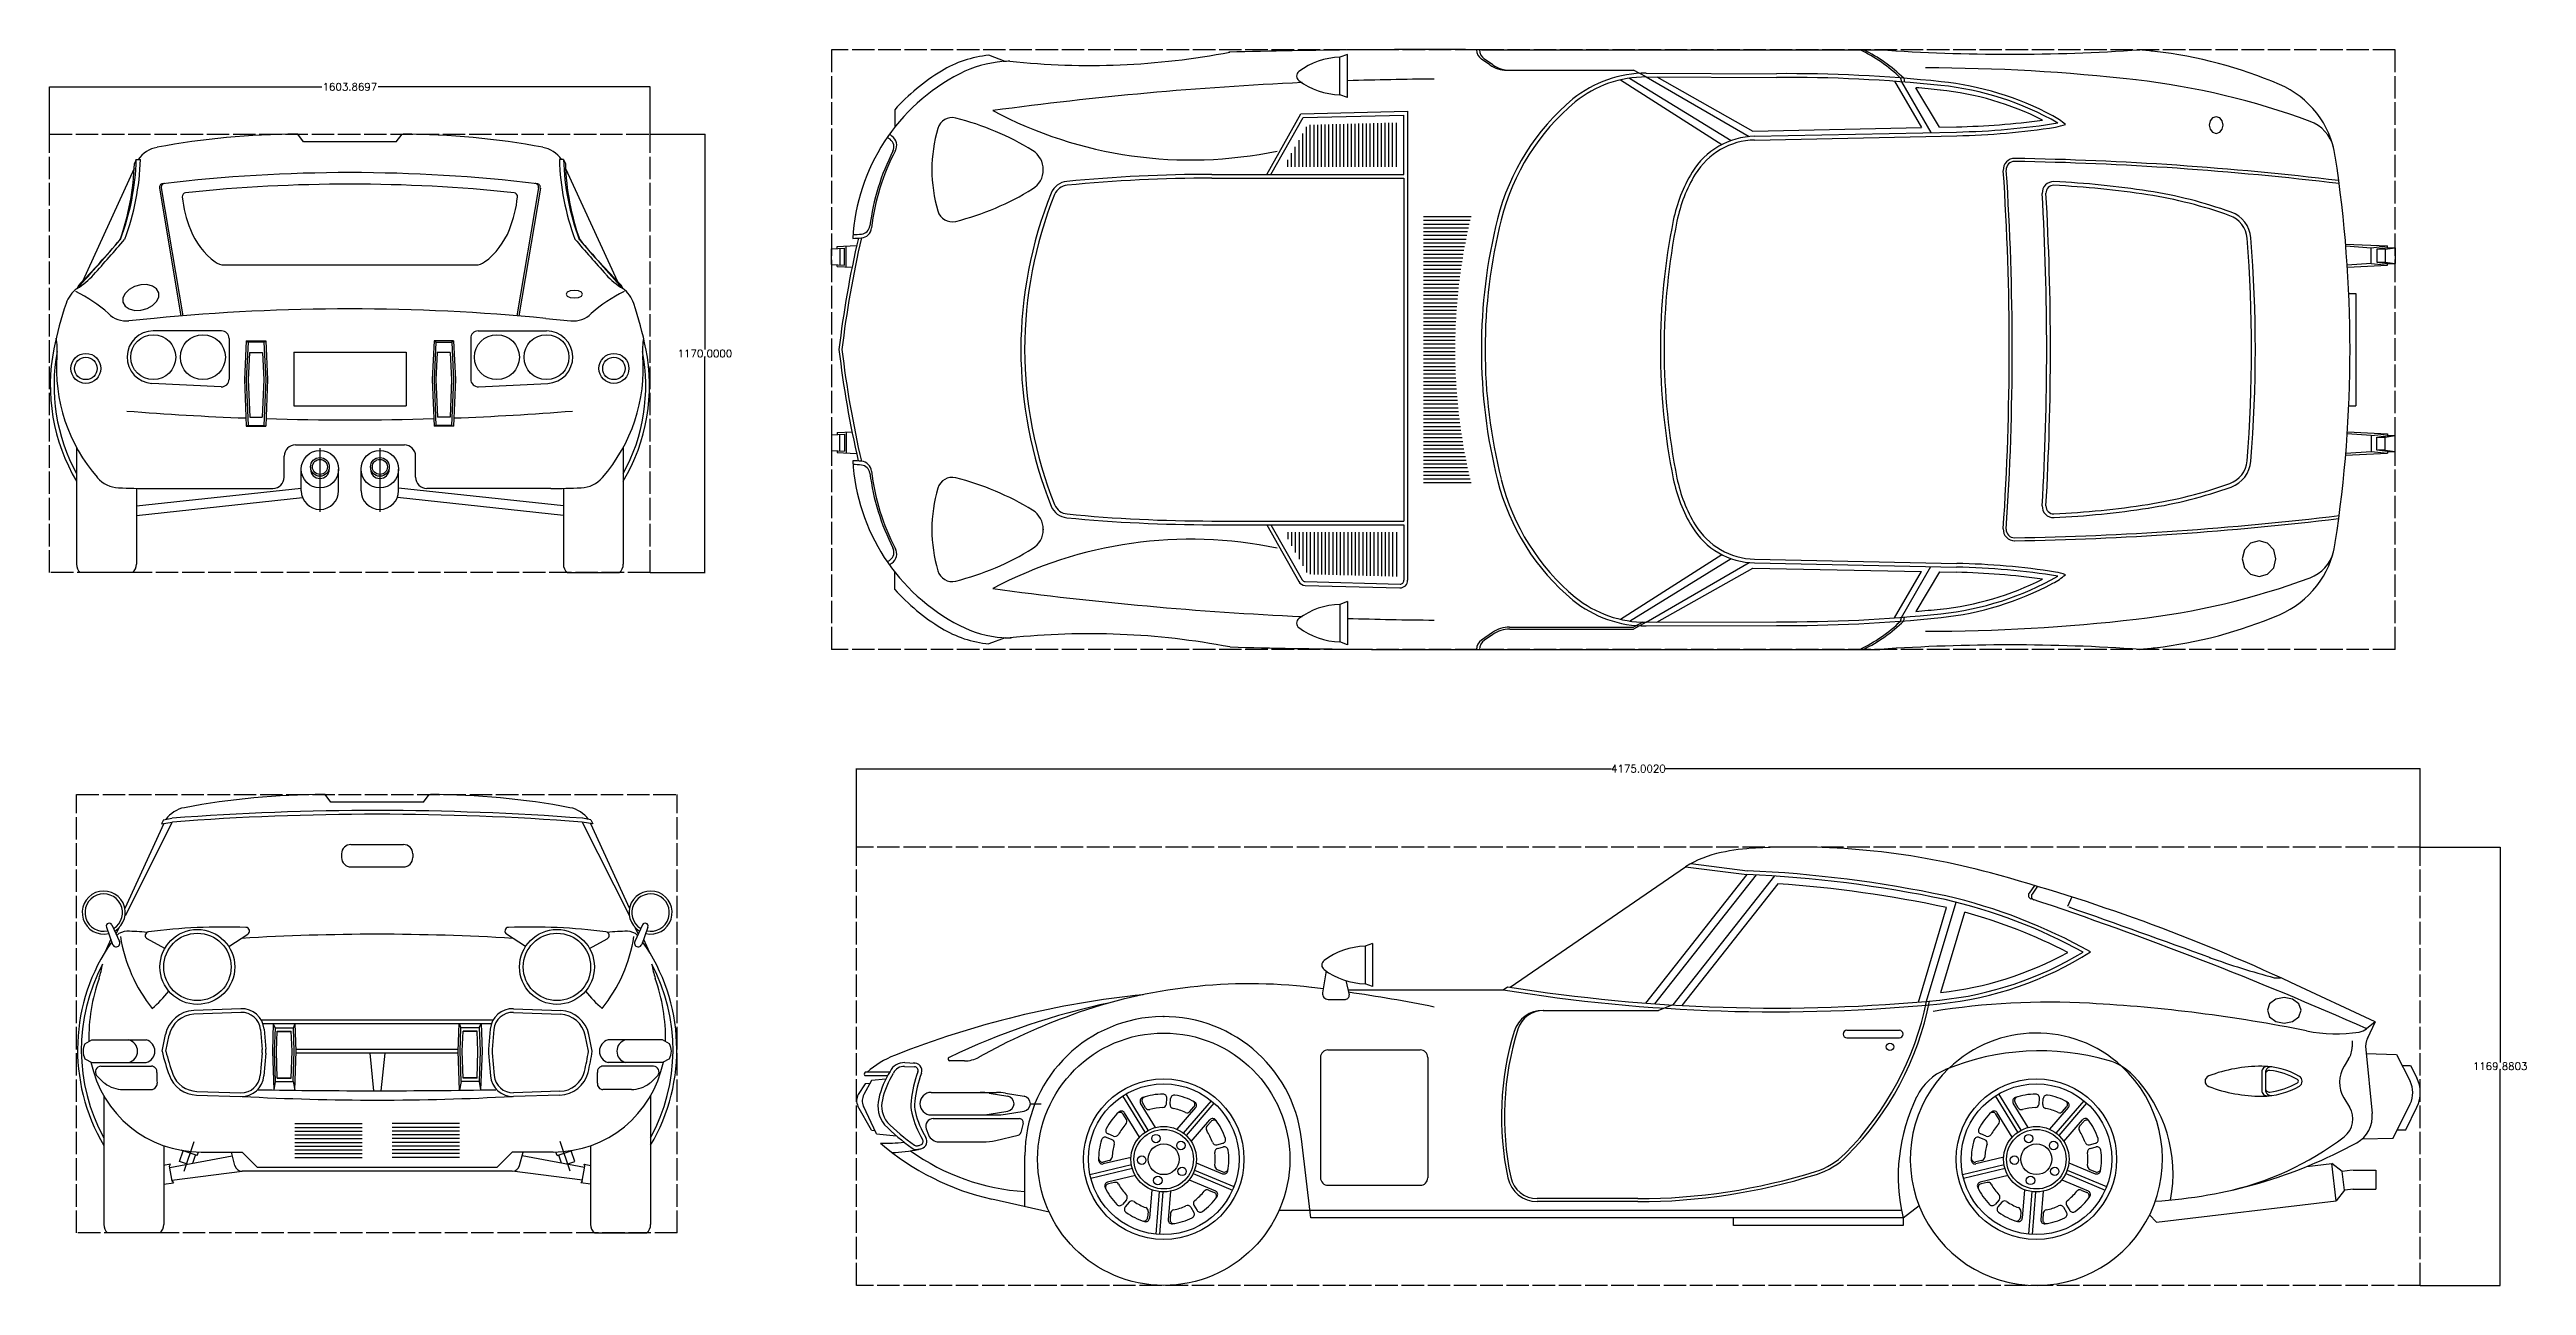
# Model space of a CAD drawing. Extents: x 1843 to 8456, y 2635 to 5933.
import ezdxf

# ---------------------------------------------------------------- set-up
doc = ezdxf.new("R2010")
doc.units = 0
doc.header["$LTSCALE"] = 10
doc.header["$MEASUREMENT"] = 0
doc.linetypes.add('DASHED', pattern=[7, 6, -1])
doc.layers.get('0').update_dxf_attribs({"linetype": 'DASHED'})
doc.layers.add('SYMBOLS', color=6, linetype='Continuous')
doc.styles.get("Standard").update_dxf_attribs({"font": 'txt', "bigfont": 'bigfont'})
doc.dimstyles.get("Standard").update_dxf_attribs({"dimtxt": 20, "dimasz": 0.18, "dimexe": 0.18, "dimexo": 0.0625, "dimgap": 0.09, "dimtad": 0, "dimtih": 1, "dimtoh": 1, "dimdec": 4, "dimzin": 0, "dimdsep": 46, "dimtxsty": 'Standard', "dimcen": 0.09, "dimadec": 0, "dimazin": 0, "dimtfac": 1, "dimtdec": 4, "dimtofl": 0, "dimtmove": 0, "dimatfit": 3, "dimfxl": 1, "dimtolj": 1, "dimtzin": 0, "dimarcsym": 0})

msp = doc.modelspace()

# ---------------------------------------------------------------- blocks, each defined once
blk = doc.blocks.new('*D0')
at = {"color": 0, "linetype": 'Continuous', "lineweight": -2, "transparency": 16777216}
for p, q in [((1842.9, 5706.8), (1842.9, 5833.3)), ((1843.1, 5833.1), (2569.8, 5833.1)), ((3446.6, 5833.1), (2720, 5833.1)), ((3446.8, 5706.8), (3446.8, 5833.3))]:
    blk.add_line(p, q, dxfattribs=at)
at = {"color": 0, "linetype": 'Continuous', "transparency": 16777216}
for points in [[(1843.1, 5833.2), (1843.1, 5833.1), (1842.9, 5833.1)], [(3446.6, 5833.2), (3446.6, 5833.1), (3446.8, 5833.1)]]:
    blk.add_solid(points, dxfattribs=at)
at = {"layer": 'Defpoints', "color": 0, "linetype": 'Continuous', "transparency": 16777216}
for p in [(3446.8, 5833.1), (1842.9, 5706.7), (3446.8, 5706.7)]:
    blk.add_point(p, dxfattribs=at)
at = {"color": 0, "linetype": 'Continuous', "transparency": 16777216, "insert": (2644.9, 5833.1), "char_height": 20, "attachment_point": 5}
blk.add_mtext('\\A1;1603.8697', dxfattribs=at)
blk = doc.blocks.new('*D1')
at = {"color": 0, "linetype": 'Continuous', "lineweight": -2, "transparency": 16777216}
for p, q in [((3446.9, 5706.7), (3593, 5706.7)), ((3592.8, 5706.6), (3592.8, 5131.8)), ((3592.8, 4536.9), (3592.8, 5111.6)), ((3446.9, 4536.7), (3593, 4536.7))]:
    blk.add_line(p, q, dxfattribs=at)
at = {"color": 0, "linetype": 'Continuous', "transparency": 16777216}
for points in [[(3592.7, 5706.6), (3592.8, 5706.6), (3592.8, 5706.7)], [(3592.7, 4536.9), (3592.8, 4536.9), (3592.8, 4536.7)]]:
    blk.add_solid(points, dxfattribs=at)
at = {"layer": 'Defpoints', "color": 0, "linetype": 'Continuous', "transparency": 16777216}
for p in [(3446.8, 5706.7), (3592.8, 5706.7), (3446.8, 4536.7)]:
    blk.add_point(p, dxfattribs=at)
at = {"color": 0, "linetype": 'Continuous', "transparency": 16777216, "insert": (3592.8, 5121.7), "char_height": 20, "attachment_point": 5}
blk.add_mtext('\\A1;1170.0000', dxfattribs=at)
blk = doc.blocks.new('*D2')
at = {"color": 0, "linetype": 'Continuous', "lineweight": -2, "transparency": 16777216}
for p, q in [((3997.7, 3804.5), (3997.7, 4013.8)), ((3997.9, 4013.6), (6013.5, 4013.6)), ((8172.5, 4013.6), (6157, 4013.6)), ((8172.7, 3804.5), (8172.7, 4013.8))]:
    blk.add_line(p, q, dxfattribs=at)
at = {"color": 0, "linetype": 'Continuous', "transparency": 16777216}
for points in [[(3997.9, 4013.7), (3997.9, 4013.6), (3997.7, 4013.6)], [(8172.5, 4013.7), (8172.5, 4013.6), (8172.7, 4013.6)]]:
    blk.add_solid(points, dxfattribs=at)
at = {"layer": 'Defpoints', "color": 0, "linetype": 'Continuous', "transparency": 16777216}
for p in [(8172.7, 4013.6), (3997.7, 3804.5), (8172.7, 3804.5)]:
    blk.add_point(p, dxfattribs=at)
at = {"color": 0, "linetype": 'Continuous', "transparency": 16777216, "insert": (6085.2, 4013.6), "char_height": 20, "attachment_point": 5}
blk.add_mtext('\\A1;4175.0020', dxfattribs=at)
blk = doc.blocks.new('*D3')
at = {"color": 0, "linetype": 'Continuous', "lineweight": -2, "transparency": 16777216}
for p, q in [((8172.8, 3804.5), (8386.1, 3804.5)), ((8385.9, 3804.3), (8385.9, 3229.6)), ((8385.9, 2634.8), (8385.9, 3209.4)), ((8172.8, 2634.6), (8386.1, 2634.6))]:
    blk.add_line(p, q, dxfattribs=at)
at = {"color": 0, "linetype": 'Continuous', "transparency": 16777216}
for points in [[(8385.9, 3804.3), (8385.9, 3804.3), (8385.9, 3804.5)], [(8385.9, 2634.8), (8385.9, 2634.8), (8385.9, 2634.6)]]:
    blk.add_solid(points, dxfattribs=at)
at = {"layer": 'Defpoints', "color": 0, "linetype": 'Continuous', "transparency": 16777216}
for p in [(8172.7, 3804.5), (8172.7, 2634.6), (8385.9, 2634.6)]:
    blk.add_point(p, dxfattribs=at)
at = {"color": 0, "linetype": 'Continuous', "transparency": 16777216, "insert": (8385.9, 3219.5), "char_height": 20, "attachment_point": 5}
blk.add_mtext('\\A1;1169.8803', dxfattribs=at)

# ---------------------------------------------------------------- dimensions: what is measured, and where the dimension line sits
at = {"linetype": 'Continuous'}
for base, p1, p2, picture, middle in [((3446.79881, 5833.14751), (1842.92912, 5706.73082), (3446.79881, 5706.73082), '*D0', (2644.86397, 5833.14751)), ((8172.712, 4013.64165), (3997.71, 3804.47335), (8172.712, 3804.47335), '*D2', (6085.211, 4013.64165))]:
    dim = msp.add_linear_dim(base=base, p1=p1, p2=p2, dimstyle='Standard', dxfattribs=at)
    dim.commit()
    dim.dimension.update_dxf_attribs({"geometry": picture, "text_midpoint": middle})
for base, p1, p2, picture, middle in [((3592.77018, 5706.73082), (3446.79881, 4536.73082), (3446.79881, 5706.73082), '*D1', (3592.77018, 5121.73082)), ((8385.89362, 2634.59309), (8172.712, 3804.47335), (8172.712, 2634.59309), '*D3', (8385.89362, 3219.53322))]:
    dim = msp.add_linear_dim(base=base, p1=p1, p2=p2, angle=90, dimstyle='Standard', dxfattribs=at)
    dim.commit()
    dim.dimension.update_dxf_attribs({"geometry": picture, "text_midpoint": middle})

# ---------------------------------------------------------------- linework, layer by layer
for p, q in [((8105.59619, 5931.91296), (3930.59619, 5931.91296)), ((3930.59619, 5931.91296), (3930.59619, 4332.007)), ((8105.59619, 4332.007), (8105.59619, 5931.91296)), ((1842.92912, 5706.73082), (3446.79881, 5706.73082)), ((1842.92912, 4536.73082), (1842.92912, 5706.73082)), ((3446.79881, 4536.73082), (3446.79881, 5706.73082)), ((3446.79881, 4536.73082), (1842.92912, 4536.73082)), ((8105.59619, 4332.007), (3930.59619, 4332.007)), ((1914.85422, 3944.56), (3518.72392, 3944.56)), ((1914.85422, 2774.56), (1914.85422, 3944.56)), ((3518.72392, 2774.56), (3518.72392, 3944.56)), ((8172.712, 3804.47335), (3997.71, 3804.47335)), ((3997.71, 2634.59309), (3997.71, 3804.47335)), ((8172.712, 2634.59309), (8172.712, 3804.47335)), ((3518.72392, 2774.56), (1914.85422, 2774.56)), ((8172.712, 2634.59309), (3997.71, 2634.59309))]:
    msp.add_line(p, q)
at = {"layer": 'SYMBOLS'}
for p, q in [((4394.49619, 5900.84998), (4350.97619, 5917.39998)), ((5308.35619, 5919.42998), (5288.35619, 5911.95998)), ((5288.35619, 5811.95998), (5288.35619, 5911.95998)), ((5308.35619, 5804.48998), (5308.35619, 5919.42998)), ((5688.36619, 5891.85998), (5666.01619, 5907.25998)), ((5666.37619, 5931.95998), (6729.86619, 5931.95998)), ((5696.37619, 5891.88998), (5674.02619, 5907.29998)), ((5733.77619, 5877.71998), (6072.07619, 5877.71998)), ((6037.22619, 5851.71998), (6307.93619, 5679.08998)), ((6061.28619, 5856.27998), (6332.47619, 5689.69998)), ((6106.10619, 5859.51998), (6072.07619, 5877.71998)), ((6106.10619, 5859.51998), (6381.13619, 5700.38998)), ((6106.10619, 5859.51998), (6453.66619, 5858.26998)), ((6106.14619, 5869.51998), (6453.70619, 5868.26998)), ((6134.05619, 5859.41998), (6390.30619, 5714.93998)), ((6769.07619, 5847.83998), (6840.91619, 5724.39998)), ((6785.07619, 5856.67998), (6787.22619, 5846.47998)), ((6787.22619, 5846.47998), (6866.02619, 5711.07998)), ((6793.42619, 5856.02998), (6795.57619, 5845.82998)), ((6889.33619, 5725.41998), (6825.59619, 5830.76998)), ((4099.51619, 5771.83998), (4099.51619, 5725.28998)), ((5092.66619, 5599.41998), (5184.04619, 5760.90998)), ((5184.04619, 5760.90998), (5469.00619, 5768.21998)), ((5189.95619, 5751.05998), (5459.00619, 5757.95998)), ((5308.35619, 5804.48998), (5288.35619, 5811.95998)), ((5459.00619, 5599.41998), (5459.00619, 5757.95998)), ((5469.00619, 5768.21998), (5469.00619, 4516.21998)), ((5104.15619, 5599.41998), (5189.95619, 5751.05998)), ((5179.00619, 5619.41998), (5179.00619, 5691.09998)), ((5189.00619, 5619.41998), (5189.00619, 5708.76998)), ((5199.00619, 5619.41998), (5199.00619, 5726.44998)), ((5209.00619, 5619.41998), (5209.00619, 5731.53998)), ((5219.00619, 5619.41998), (5219.00619, 5731.79998)), ((5229.00619, 5619.41998), (5229.00619, 5732.05998)), ((5239.00619, 5619.41998), (5239.00619, 5732.30998)), ((5249.00619, 5619.41998), (5249.00619, 5732.56998)), ((5259.00619, 5619.41998), (5259.00619, 5732.81998)), ((5269.00619, 5619.41998), (5269.00619, 5733.07998)), ((5279.00619, 5619.41998), (5279.00619, 5733.33998)), ((5289.00619, 5619.41998), (5289.00619, 5733.58998)), ((5299.00619, 5619.41998), (5299.00619, 5733.84998)), ((5309.00619, 5619.41998), (5309.00619, 5734.10998)), ((5319.00619, 5619.41998), (5319.00619, 5734.35998)), ((5329.00619, 5619.41998), (5329.00619, 5734.61998)), ((5339.00619, 5619.41998), (5339.00619, 5734.87998)), ((5349.00619, 5619.41998), (5349.00619, 5735.12998)), ((5359.00619, 5619.41998), (5359.00619, 5735.38998)), ((5369.00619, 5619.41998), (5369.00619, 5735.64998)), ((5379.00619, 5619.41998), (5379.00619, 5735.89998)), ((5389.00619, 5619.41998), (5389.00619, 5736.15998)), ((5399.00619, 5619.41998), (5399.00619, 5736.40998)), ((5409.00619, 5619.41998), (5409.00619, 5736.66998)), ((5419.00619, 5619.41998), (5419.00619, 5736.92998)), ((5429.00619, 5619.41998), (5429.00619, 5737.17998)), ((5439.00619, 5619.41998), (5439.00619, 5737.43998)), ((6390.30619, 5714.93998), (6840.91619, 5724.39998)), ((6395.18619, 5701.17998), (6934.77619, 5712.51998)), ((6395.39619, 5691.18998), (6934.98619, 5702.51998)), ((6889.33619, 5725.41998), (6934.48619, 5726.36998)), ((7611.27619, 5742.30998), (7608.73619, 5731.20998)), ((7608.73619, 5731.20998), (7611.27619, 5720.11998)), ((7618.21619, 5750.42998), (7611.27619, 5742.30998)), ((7611.27619, 5720.11998), (7618.21619, 5711.99998)), ((7627.70619, 5753.39998), (7618.21619, 5750.42998)), ((7618.21619, 5711.99998), (7627.70619, 5709.01998)), ((7637.19619, 5750.42998), (7627.70619, 5753.39998)), ((7627.70619, 5709.01998), (7637.19619, 5711.99998)), ((7644.14619, 5742.30998), (7637.19619, 5750.42998)), ((7637.19619, 5711.99998), (7644.14619, 5720.11998)), ((7646.68619, 5731.20998), (7644.14619, 5742.30998)), ((7644.14619, 5720.11998), (7646.68619, 5731.20998)), ((5149.00619, 5619.41998), (5149.00619, 5638.06998)), ((5159.00619, 5619.41998), (5159.00619, 5655.74998)), ((5169.00619, 5619.41998), (5169.00619, 5673.41998)), ((4946.30619, 5599.41998), (5459.00619, 5599.41998)), ((4946.30619, 5589.41998), (5459.00619, 5589.41998)), ((5459.00619, 5589.41998), (5459.00619, 4674.49998)), ((5511.48619, 5486.95998), (5638.38619, 5486.95998)), ((5511.48619, 5476.95998), (5635.98619, 5476.95998)), ((5511.48619, 5466.95998), (5633.65619, 5466.95998)), ((5511.48619, 5456.95998), (5631.40619, 5456.95998)), ((5511.48619, 5446.95998), (5629.21619, 5446.95998)), ((5511.48619, 5436.95998), (5627.10619, 5436.95998)), ((5511.48619, 5426.95998), (5625.06619, 5426.95998)), ((3930.59619, 5401.07998), (3965.70619, 5402.85998)), ((3930.59619, 5359.28998), (3930.59619, 5401.07998)), ((3930.59619, 5359.28998), (3965.70619, 5357.50998)), ((3945.60619, 5406.83998), (3997.83619, 5409.48998)), ((3945.60619, 5401.83998), (3945.60619, 5406.83998)), ((3945.60619, 5353.52998), (3945.60619, 5358.52998)), ((3953.40619, 5402.23998), (3953.40619, 5358.12998)), ((3965.70619, 5357.50998), (3965.70619, 5402.85998)), ((3970.09619, 5352.28998), (3970.09619, 5408.07998)), ((5511.48619, 5416.95998), (5623.09619, 5416.95998)), ((5511.48619, 5406.95998), (5621.19619, 5406.95998)), ((5511.48619, 5396.95998), (5619.36619, 5396.95998)), ((5511.48619, 5386.95998), (5617.60619, 5386.95998)), ((5511.48619, 5376.95998), (5615.91619, 5376.95998)), ((5511.48619, 5366.95998), (5614.29619, 5366.95998)), ((5511.48619, 5356.95998), (5612.73619, 5356.95998)), ((7973.40619, 5413.55998), (8085.59619, 5408.56998)), ((7973.81619, 5408.56998), (8041.79619, 5403.71998)), ((8041.79619, 5361.64998), (7977.63619, 5356.80998)), ((7977.96619, 5351.80998), (8085.59619, 5356.80998)), ((8041.79619, 5403.71998), (8085.59619, 5408.56998)), ((8041.79619, 5361.64998), (8041.79619, 5403.71998)), ((8041.79619, 5361.64998), (8085.59619, 5356.80998)), ((8085.59619, 5403.71998), (8056.56619, 5400.05998)), ((8056.56619, 5400.05998), (8056.56619, 5365.29998)), ((8056.56619, 5365.29998), (8079.09619, 5365.29998)), ((8056.56619, 5365.29998), (8085.59619, 5361.64998)), ((8079.09619, 5400.05998), (8059.34619, 5399.91998)), ((8079.09619, 5400.05998), (8105.59619, 5403.71998)), ((8079.09619, 5400.05998), (8079.09619, 5365.29998)), ((8079.09619, 5365.29998), (8105.59619, 5361.64998)), ((8085.59619, 5403.71998), (8085.59619, 5408.56998)), ((8085.59619, 5403.71998), (8105.59619, 5403.71998)), ((8085.59619, 5361.64998), (8105.59619, 5361.64998)), ((8085.59619, 5356.80998), (8085.59619, 5361.64998)), ((8105.59619, 5403.71998), (8105.59619, 5361.64998)), ((3945.60619, 5353.52998), (3985.51619, 5351.50998)), ((5511.48619, 5346.95998), (5611.25619, 5346.95998)), ((5511.48619, 5336.95998), (5609.84619, 5336.95998)), ((5511.48619, 5326.95998), (5608.49619, 5326.95998)), ((5511.48619, 5316.95998), (5607.21619, 5316.95998)), ((5511.48619, 5306.95998), (5606.01619, 5306.95998)), ((5511.48619, 5296.95998), (5604.87619, 5296.95998)), ((5511.48619, 5286.95998), (5603.79619, 5286.95998)), ((5511.48619, 5276.95998), (5602.79619, 5276.95998)), ((5511.48619, 5266.95998), (5601.85619, 5266.95998)), ((5511.48619, 5256.95998), (5600.98619, 5256.95998)), ((5511.48619, 5246.95998), (5600.18619, 5246.95998)), ((5511.48619, 5236.95998), (5599.44619, 5236.95998)), ((5511.48619, 5226.95998), (5598.77619, 5226.95998)), ((7981.75619, 5281.95998), (8000.59619, 5281.95998)), ((8000.59619, 5281.95998), (8000.59619, 4981.95998)), ((5511.48619, 5216.95998), (5598.17619, 5216.95998)), ((5511.48619, 5206.95998), (5597.64619, 5206.95998)), ((5511.48619, 5196.95998), (5597.17619, 5196.95998)), ((5511.48619, 5186.95998), (5596.77619, 5186.95998)), ((5511.48619, 5176.95998), (5596.44619, 5176.95998)), ((5511.48619, 5166.95998), (5596.17619, 5166.95998)), ((5511.48619, 5156.95998), (5595.97619, 5156.95998)), ((5511.48619, 5146.95998), (5595.84619, 5146.95998)), ((5511.48619, 5136.95998), (5595.77619, 5136.95998)), ((5511.48619, 5126.95998), (5595.77619, 5126.95998)), ((5511.48619, 5116.95998), (5595.84619, 5116.95998)), ((5511.48619, 5106.95998), (5595.97619, 5106.95998)), ((5511.48619, 5096.95998), (5596.17619, 5096.95998)), ((5511.48619, 5086.95998), (5596.44619, 5086.95998)), ((5511.48619, 5076.95998), (5596.77619, 5076.95998)), ((5511.48619, 5066.95998), (5597.17619, 5066.95998)), ((5511.48619, 5056.95998), (5597.64619, 5056.95998)), ((5511.48619, 5046.95998), (5598.17619, 5046.95998)), ((5511.48619, 5036.95998), (5598.77619, 5036.95998)), ((5511.48619, 5026.95998), (5599.44619, 5026.95998)), ((5511.48619, 5016.95998), (5600.18619, 5016.95998)), ((5511.48619, 5006.95998), (5600.98619, 5006.95998)), ((5511.48619, 4996.95998), (5601.85619, 4996.95998)), ((5511.48619, 4986.95998), (5602.79619, 4986.95998)), ((5511.48619, 4976.95998), (5603.79619, 4976.95998)), ((5511.48619, 4966.95998), (5604.87619, 4966.95998)), ((7981.75619, 4981.95998), (8000.59619, 4981.95998)), ((3930.59619, 4904.62998), (3965.70619, 4906.40998)), ((3930.59619, 4904.62998), (3930.59619, 4862.83998)), ((3945.60619, 4910.38998), (3985.51619, 4912.40998)), ((3945.60619, 4910.38998), (3945.60619, 4905.38998)), ((3953.40619, 4861.67998), (3953.40619, 4905.78998)), ((3965.70619, 4906.40998), (3965.70619, 4861.05998)), ((3970.09619, 4911.62998), (3970.09619, 4855.83998)), ((5511.48619, 4956.95998), (5606.01619, 4956.95998)), ((5511.48619, 4946.95998), (5607.21619, 4946.95998)), ((5511.48619, 4936.95998), (5608.49619, 4936.95998)), ((5511.48619, 4926.95998), (5609.84619, 4926.95998)), ((5511.48619, 4916.95998), (5611.25619, 4916.95998)), ((5511.48619, 4906.95998), (5612.73619, 4906.95998)), ((5511.48619, 4896.95998), (5614.29619, 4896.95998)), ((8041.79619, 4902.26998), (7977.63619, 4907.10998)), ((7977.96619, 4912.10998), (8085.59619, 4907.10998)), ((8041.79619, 4902.26998), (8085.59619, 4907.10998)), ((8041.79619, 4902.26998), (8041.79619, 4860.19998)), ((8056.56619, 4898.61998), (8085.59619, 4902.26998)), ((8056.56619, 4863.85998), (8056.56619, 4898.61998)), ((8056.56619, 4898.61998), (8079.09619, 4898.61998)), ((8079.09619, 4898.61998), (8105.59619, 4902.26998)), ((8079.09619, 4863.85998), (8079.09619, 4898.61998)), ((8085.59619, 4907.10998), (8085.59619, 4902.26998)), ((8085.59619, 4902.26998), (8105.59619, 4902.26998)), ((8105.59619, 4860.19998), (8105.59619, 4902.26998)), ((3930.59619, 4862.83998), (3965.70619, 4861.05998)), ((3945.60619, 4862.07998), (3945.60619, 4857.07998)), ((3945.60619, 4857.07998), (3997.83619, 4854.42998)), ((5511.48619, 4886.95998), (5615.91619, 4886.95998)), ((5511.48619, 4876.95998), (5617.60619, 4876.95998)), ((5511.48619, 4866.95998), (5619.36619, 4866.95998)), ((5511.48619, 4856.95998), (5621.19619, 4856.95998)), ((5511.48619, 4846.95998), (5623.09619, 4846.95998)), ((5511.48619, 4836.95998), (5625.06619, 4836.95998)), ((7973.40619, 4850.35998), (8085.59619, 4855.34998)), ((7973.81619, 4855.34998), (8041.79619, 4860.19998)), ((8041.79619, 4860.19998), (8085.59619, 4855.34998)), ((8085.59619, 4860.19998), (8056.56619, 4863.85998)), ((8079.09619, 4863.85998), (8059.34619, 4863.99998)), ((8079.09619, 4863.85998), (8105.59619, 4860.19998)), ((8085.59619, 4860.19998), (8085.59619, 4855.34998)), ((8085.59619, 4860.19998), (8105.59619, 4860.19998)), ((5511.48619, 4826.95998), (5627.10619, 4826.95998)), ((5511.48619, 4816.95998), (5629.21619, 4816.95998)), ((5511.48619, 4806.95998), (5631.40619, 4806.95998)), ((5511.48619, 4796.95998), (5633.65619, 4796.95998)), ((5511.48619, 4786.95998), (5635.98619, 4786.95998)), ((5511.48619, 4776.95998), (5638.38619, 4776.95998)), ((4946.30619, 4674.49998), (5459.00619, 4674.49998)), ((4946.30619, 4664.49998), (5459.00619, 4664.49998)), ((5092.66619, 4664.49998), (5178.46619, 4512.85998)), ((5104.15619, 4664.49998), (5187.16619, 4517.78998)), ((5149.00619, 4644.49998), (5149.00619, 4625.84998)), ((5159.00619, 4644.49998), (5159.00619, 4608.16998)), ((5169.00619, 4644.49998), (5169.00619, 4590.49998)), ((5179.00619, 4644.49998), (5179.00619, 4572.81998)), ((5189.00619, 4644.49998), (5189.00619, 4555.14998)), ((5199.00619, 4644.49998), (5199.00619, 4537.46998)), ((5209.00619, 4644.49998), (5209.00619, 4532.37998)), ((5219.00619, 4644.49998), (5219.00619, 4532.11998)), ((5229.00619, 4644.49998), (5229.00619, 4531.85998)), ((5239.00619, 4644.49998), (5239.00619, 4531.60998)), ((5249.00619, 4644.49998), (5249.00619, 4531.34998)), ((5259.00619, 4644.49998), (5259.00619, 4531.09998)), ((5269.00619, 4644.49998), (5269.00619, 4530.83998)), ((5279.00619, 4644.49998), (5279.00619, 4530.57998)), ((5289.00619, 4644.49998), (5289.00619, 4530.32998)), ((5299.00619, 4644.49998), (5299.00619, 4530.06998)), ((5309.00619, 4644.49998), (5309.00619, 4529.80998)), ((5319.00619, 4644.49998), (5319.00619, 4529.55998)), ((5329.00619, 4644.49998), (5329.00619, 4529.29998)), ((5339.00619, 4644.49998), (5339.00619, 4529.03998)), ((5349.00619, 4644.49998), (5349.00619, 4528.78998)), ((5359.00619, 4644.49998), (5359.00619, 4528.52998)), ((5369.00619, 4644.49998), (5369.00619, 4528.26998)), ((5379.00619, 4644.49998), (5379.00619, 4528.01998)), ((5389.00619, 4644.49998), (5389.00619, 4527.75998)), ((5399.00619, 4644.49998), (5399.00619, 4527.50998)), ((5409.00619, 4644.49998), (5409.00619, 4527.24998)), ((5419.00619, 4644.49998), (5419.00619, 4526.98998)), ((5429.00619, 4644.49998), (5429.00619, 4526.73998)), ((5439.00619, 4644.49998), (5439.00619, 4526.47998)), ((5459.00619, 4664.49998), (5459.00619, 4516.21998)), ((6037.22619, 4412.19998), (6307.93619, 4584.82998)), ((6061.28619, 4407.63998), (6332.47619, 4574.21998)), ((6106.10619, 4404.39998), (6381.13619, 4563.52998)), ((6395.39619, 4572.72998), (6934.98619, 4561.39998)), ((7703.32619, 4597.71998), (7697.29619, 4573.83998)), ((7697.29619, 4573.83998), (7703.32619, 4549.95998)), ((7719.79619, 4615.19998), (7703.32619, 4597.71998)), ((7742.29619, 4621.59998), (7719.79619, 4615.19998)), ((7764.79619, 4615.19998), (7742.29619, 4621.59998)), ((7781.26619, 4597.71998), (7764.79619, 4615.19998)), ((7787.29619, 4573.83998), (7781.26619, 4597.71998)), ((7781.26619, 4549.95998), (7787.29619, 4573.83998)), ((4099.51619, 4492.07998), (4099.51619, 4538.62998)), ((5195.35619, 4502.71998), (5448.49619, 4496.22998)), ((5195.61619, 4512.70998), (5448.75619, 4506.21998)), ((6134.05619, 4404.49998), (6390.30619, 4548.97998)), ((6390.30619, 4548.97998), (6840.91619, 4539.51998)), ((6395.18619, 4562.73998), (6934.77619, 4551.39998)), ((6769.07619, 4416.07998), (6840.91619, 4539.51998)), ((6787.22619, 4417.43998), (6866.02619, 4552.83998)), ((6889.33619, 4538.49998), (6825.59619, 4433.14998)), ((6889.33619, 4538.49998), (6934.48619, 4537.54998)), ((7703.32619, 4549.95998), (7719.79619, 4532.47998)), ((7719.79619, 4532.47998), (7742.29619, 4526.07998)), ((7742.29619, 4526.07998), (7764.79619, 4532.47998)), ((7764.79619, 4532.47998), (7781.26619, 4549.95998)), ((5308.35619, 4459.42998), (5288.35619, 4451.95998)), ((5288.35619, 4451.95998), (5288.35619, 4351.95998)), ((5308.35619, 4459.42998), (5308.35619, 4344.48998)), ((5695.61619, 4377.05998), (5666.01619, 4356.65998)), ((5696.37619, 4372.02998), (5674.02619, 4356.61998)), ((5741.02619, 4391.19998), (6072.07619, 4391.19998)), ((5741.83619, 4386.19998), (6072.07619, 4386.19998)), ((6096.96619, 4404.51998), (6072.07619, 4391.19998)), ((6106.10619, 4404.39998), (6072.07619, 4386.19998)), ((6106.10619, 4404.39998), (6453.66619, 4405.64998)), ((6106.14619, 4394.39998), (6453.70619, 4395.64998)), ((6785.07619, 4407.23998), (6787.22619, 4417.43998)), ((6793.42619, 4407.88998), (6795.57619, 4418.08998)), ((4394.49619, 4363.06998), (4350.97619, 4346.51998)), ((5308.35619, 4344.48998), (5288.35619, 4351.95998)), ((5666.37619, 4331.95998), (6729.86619, 4331.95998))]:
    msp.add_line(p, q, dxfattribs=at)
at = {"layer": 'SYMBOLS', "linetype": 'Continuous'}
for p, q in [((2505.68397, 5706.73082), (2502.81397, 5706.73082)), ((2521.35397, 5686.73082), (2505.68397, 5706.73082)), ((2768.37397, 5686.73082), (2784.04397, 5706.73082)), ((2784.04397, 5706.73082), (2786.91397, 5706.73082)), ((2074.51397, 5639.37082), (2069.42397, 5628.28082)), ((2074.51397, 5639.37082), (2085.63397, 5639.37082)), ((2768.37397, 5686.73082), (2521.35397, 5686.73082)), ((3215.25397, 5639.37082), (3204.05397, 5639.37082)), ((3215.25397, 5639.37082), (3220.25397, 5628.28082)), ((2068.90397, 5615.17082), (1930.64397, 5314.00082)), ((2136.35397, 5563.08082), (2193.80397, 5221.68082)), ((2141.29397, 5563.91082), (2198.80397, 5222.09082)), ((3148.35397, 5563.67082), (3090.95397, 5222.09082)), ((3153.35397, 5563.08082), (3095.95397, 5221.68082)), ((3220.85397, 5615.17082), (3359.05397, 5314.00082)), ((2309.03397, 5357.93082), (2980.69397, 5357.93082)), ((1920.16397, 5303.16082), (1916.38397, 5294.92082)), ((2055.41397, 5292.43082), (2044.64397, 5281.84082)), ((2069.95397, 5300.43082), (2055.41397, 5292.43082)), ((2086.53397, 5304.87082), (2069.95397, 5300.43082)), ((2103.13397, 5305.22082), (2086.53397, 5304.87082)), ((2117.75397, 5301.43082), (2103.13397, 5305.22082)), ((2128.63397, 5293.96082), (2117.75397, 5301.43082)), ((2134.46397, 5283.71082), (2128.63397, 5293.96082)), ((3369.55397, 5303.16082), (3373.35397, 5294.92082)), ((2044.64397, 5281.84082), (2038.95397, 5269.93082)), ((2038.95397, 5269.93082), (2039.02397, 5258.14082)), ((2039.02397, 5258.14082), (2044.85397, 5247.89082)), ((2044.85397, 5247.89082), (2055.73397, 5240.43082)), ((2055.73397, 5240.43082), (2070.35397, 5236.64082)), ((2070.35397, 5236.64082), (2086.95397, 5236.98082)), ((2086.95397, 5236.98082), (2103.53397, 5241.43082)), ((2103.53397, 5241.43082), (2118.07397, 5249.42082)), ((2118.07397, 5249.42082), (2128.84397, 5260.02082)), ((2128.84397, 5260.02082), (2134.53397, 5271.93082)), ((2134.53397, 5271.93082), (2134.46397, 5283.71082)), ((3224.75397, 5284.78082), (3221.85397, 5279.84082)), ((3221.85397, 5279.84082), (3224.75397, 5274.90082)), ((3232.95397, 5288.40082), (3224.75397, 5284.78082)), ((3224.75397, 5274.90082), (3232.95397, 5271.28082)), ((3244.05397, 5289.72082), (3232.95397, 5288.40082)), ((3232.95397, 5271.28082), (3244.05397, 5269.96082)), ((3255.15397, 5288.40082), (3244.05397, 5289.72082)), ((3244.05397, 5269.96082), (3255.15397, 5271.28082)), ((3263.25397, 5284.78082), (3255.15397, 5288.40082)), ((3255.15397, 5271.28082), (3263.25397, 5274.90082)), ((3266.25397, 5279.84082), (3263.25397, 5284.78082)), ((3263.25397, 5274.90082), (3266.25397, 5279.84082)), ((2122.00397, 5215.16082), (2055.07397, 5208.63082)), ((2302.36397, 5181.73082), (2119.86397, 5181.73082)), ((2322.36397, 5161.73082), (2322.36397, 5052.73082)), ((2967.36397, 5161.73082), (2967.36397, 5052.73082)), ((2987.36397, 5181.73082), (3169.85397, 5181.73082)), ((3167.75397, 5215.16082), (3234.65397, 5208.63082)), ((2368.26397, 5155.31082), (2363.26397, 5051.78082)), ((2373.10397, 5151.92082), (2368.25397, 5051.54082)), ((2368.26397, 5155.31082), (2420.01397, 5155.31082)), ((2368.26397, 5155.31082), (2373.10397, 5151.92082)), ((2415.17397, 5151.92082), (2373.10397, 5151.92082)), ((2376.76397, 5123.93082), (2373.25397, 5051.30082)), ((2376.76397, 5123.93082), (2411.52397, 5123.93082)), ((2411.52397, 5123.93082), (2415.03397, 5051.30082)), ((2415.17397, 5151.92082), (2420.01397, 5155.31082)), ((2415.17397, 5151.92082), (2420.02397, 5051.54082)), ((2420.01397, 5155.31082), (2425.01397, 5051.78082)), ((2494.86397, 5124.75082), (2794.86397, 5124.75082)), ((2494.86397, 5124.75082), (2494.86397, 4981.48082)), ((2794.86397, 5124.75082), (2794.86397, 4981.48082)), ((2869.71397, 5155.31082), (2864.71397, 5051.78082)), ((2874.55397, 5151.92082), (2869.70397, 5051.54082)), ((2874.55397, 5151.92082), (2869.71397, 5155.31082)), ((2921.46397, 5155.31082), (2869.71397, 5155.31082)), ((2874.55397, 5151.92082), (2916.62397, 5151.92082)), ((2878.20397, 5123.93082), (2874.69397, 5051.30082)), ((2912.96397, 5123.93082), (2878.20397, 5123.93082)), ((2912.96397, 5123.93082), (2916.47397, 5051.30082)), ((2921.46397, 5155.31082), (2916.62397, 5151.92082)), ((2916.62397, 5151.92082), (2921.47397, 5051.54082)), ((2921.46397, 5155.31082), (2926.46397, 5051.78082)), ((2301.38397, 5032.76082), (2116.44397, 5041.81082)), ((2363.26397, 5051.78082), (2368.26397, 4927.61082)), ((2368.26397, 5051.98082), (2373.18397, 4929.61082)), ((2373.25397, 5052.18082), (2377.29397, 4951.90082)), ((2415.02397, 5052.18082), (2410.98397, 4951.90082)), ((2420.02397, 5051.98082), (2415.09397, 4929.61082)), ((2425.01397, 5051.78082), (2420.01397, 4927.61082)), ((2864.71397, 5051.78082), (2869.71397, 4927.61082)), ((2869.70397, 5051.98082), (2874.63397, 4929.61082)), ((2874.70397, 5052.18082), (2878.74397, 4951.90082)), ((2916.47397, 5052.18082), (2912.43397, 4951.90082)), ((2921.46397, 5051.98082), (2916.54397, 4929.61082)), ((2926.46397, 5051.78082), (2921.46397, 4927.61082)), ((2988.34397, 5032.76082), (3173.25397, 5041.81082)), ((2494.86397, 4981.48082), (2794.86397, 4981.48082)), ((2373.18397, 4929.61082), (2368.26397, 4927.61082)), ((2368.26397, 4927.61082), (2420.01397, 4927.61082)), ((2373.18397, 4929.61082), (2415.09397, 4929.61082)), ((2377.29397, 4951.90082), (2410.98397, 4951.90082)), ((2415.09397, 4929.61082), (2420.01397, 4927.61082)), ((2874.63397, 4929.61082), (2869.71397, 4927.61082)), ((2921.46397, 4927.61082), (2869.71397, 4927.61082)), ((2916.54397, 4929.61082), (2874.63397, 4929.61082)), ((2912.43397, 4951.90082), (2878.74397, 4951.90082)), ((2916.54397, 4929.61082), (2921.46397, 4927.61082)), ((1914.86397, 4870.82082), (1914.86397, 4559.09082)), ((2469.48397, 4791.44082), (2469.48397, 4847.73082)), ((2499.48397, 4877.73082), (2790.24397, 4877.73082)), ((2564.86397, 4869.05082), (2564.86397, 4699.07082)), ((2724.86397, 4869.05082), (2724.86397, 4699.07082)), ((2820.24397, 4791.44082), (2820.24397, 4847.73082)), ((3374.85397, 4870.82082), (3374.85397, 4559.09082)), ((2074.86397, 4714.76082), (2514.86397, 4762.42082)), ((2074.86397, 4761.73082), (2074.86397, 4559.09082)), ((2514.86397, 4755.30082), (2514.86397, 4812.91082)), ((2539.86397, 4818.91082), (2539.86397, 4812.91082)), ((2589.86397, 4818.91082), (2589.86397, 4812.91082)), ((2614.86397, 4755.30082), (2614.86397, 4812.91082)), ((2674.86397, 4755.30082), (2674.86397, 4812.91082)), ((2699.86397, 4818.91082), (2699.86397, 4812.91082)), ((2749.86397, 4818.91082), (2749.86397, 4812.91082)), ((2774.86397, 4755.30082), (2774.86397, 4812.91082)), ((3214.85397, 4714.76082), (2774.86397, 4762.42082)), ((3214.85397, 4761.73082), (3214.85397, 4559.09082)), ((2074.86397, 4689.62082), (2518.09397, 4737.62082)), ((2108.79397, 4761.44082), (2439.48397, 4761.44082)), ((3214.85397, 4689.62082), (2771.63397, 4737.62082)), ((3180.95397, 4761.44082), (2850.24397, 4761.44082)), ((2064.86397, 4536.73082), (1924.86397, 4536.73082)), ((3224.85397, 4536.73082), (3364.85397, 4536.73082)), ((2578.53, 3944.56), (2575.66, 3944.56)), ((2594.2, 3924.56), (2578.53, 3944.56)), ((2841.22, 3924.56), (2594.2, 3924.56)), ((2841.22, 3924.56), (2856.89, 3944.56)), ((2856.89, 3944.56), (2859.76, 3944.56)), ((2148.27, 3867.21), (2044.15, 3640.39)), ((2170.58, 3871.27), (2044.45, 3620.47)), ((2147.36, 3877.2), (2142.27, 3866.11)), ((2142.27, 3866.11), (2170.58, 3871.27)), ((2147.36, 3877.2), (2169.3, 3881.21)), ((3264.84, 3871.27), (3390.97, 3620.47)), ((3293.15, 3866.11), (3264.84, 3871.27)), ((3288.06, 3877.2), (3266.12, 3881.21)), ((3287.15, 3867.21), (3391.27, 3640.39)), ((3288.06, 3877.2), (3293.15, 3866.11)), ((2622.71, 3786.25), (2622.71, 3776.25)), ((2647.71, 3811.25), (2787.71, 3811.25)), ((2812.71, 3786.25), (2812.71, 3776.25)), ((2647.71, 3751.25), (2787.71, 3751.25)), ((5742.88, 3430.54), (6210.89, 3751.97)), ((6375.05, 3731.27), (6104.34, 3388)), ((6399.59, 3730.09), (6128.4, 3386.21)), ((6448.25, 3727.21), (6176.81, 3383.01)), ((6457.42, 3706.53), (6201.17, 3381.59)), ((6210.89, 3751.97), (6375.05, 3731.27)), ((6225.26, 3760.23), (6376.3, 3741.2)), ((6832.92, 3390.88), (6908.03, 3643.05)), ((6854.34, 3392.75), (6933.14, 3657.29)), ((7142.36, 3702.06), (7128.15, 3681.68)), ((7150.36, 3699.68), (7136.12, 3678.96)), ((7242.36, 3671.25), (7230.39, 3645.47)), ((1994.87, 3590.72), (2011.45, 3544.62)), ((2009.68, 3596.74), (2029.96, 3552.14)), ((2020.53, 3572.89), (2028.85, 3589.43)), ((2321.67, 3538.89), (2372.17, 3571.57)), ((3113.75, 3538.89), (3063.25, 3571.57)), ((3425.74, 3596.74), (3405.46, 3552.14)), ((3414.89, 3572.89), (3406.57, 3589.43)), ((3440.55, 3590.72), (3423.97, 3544.62)), ((6892.71, 3416.49), (6956.45, 3630.46)), ((2006.5, 3558.39), (1990.25, 3523.01)), ((2150.47, 3533.44), (2103.56, 3559.72)), ((3284.95, 3533.44), (3331.86, 3559.72)), ((3428.92, 3558.39), (3445.17, 3523.01)), ((5375.47, 3547.03), (5355.47, 3539.56)), ((5355.47, 3539.56), (5355.47, 3439.56)), ((5375.47, 3547.03), (5375.47, 3432.09)), ((5251.03, 3473.73), (5241.98, 3415.29)), ((5303.66, 3448.03), (5312.48, 3410.27)), ((5375.47, 3432.09), (5355.47, 3439.56)), ((7782.9, 3455.76), (7799.44, 3455.76)), ((8052.18, 3338.43), (7827.14, 3442.99)), ((2353.7, 3373.06), (2227.76, 3368.04)), ((3081.72, 3373.06), (3207.66, 3368.04)), ((5256.81, 3398), (5302.74, 3398)), ((5309.39, 3423.48), (5723.78, 3423.48)), ((5723.78, 3423.48), (5735.72, 3431.68)), ((6176.81, 3383.01), (6139.19, 3368.65)), ((7770.44, 3385.81), (7764.41, 3368.76)), ((7786.91, 3398.3), (7770.44, 3385.81)), ((7809.41, 3402.87), (7786.91, 3398.3)), ((7831.91, 3398.3), (7809.41, 3402.87)), ((7848.38, 3385.81), (7831.91, 3398.3)), ((7854.41, 3368.76), (7848.38, 3385.81)), ((2354.1, 3363.06), (2228.16, 3358.05)), ((2405.9, 3317.46), (2410.58, 3263.92)), ((2407.8, 3343.53), (3027.62, 3343.53)), ((2412.5, 3333.53), (3022.92, 3333.53)), ((2415.86, 3318.33), (2420.54, 3264.79)), ((2440.41, 3333.53), (2437.83, 3259.73)), ((2445, 3321.81), (2440.41, 3333.53)), ((2445, 3321.81), (2442.83, 3259.56)), ((2445, 3321.81), (2493.97, 3321.81)), ((2448.59, 3259.56), (2450.47, 3313.42)), ((2450.51, 3313.46), (2488.5, 3313.46)), ((2450.51, 3312.54), (2488.53, 3312.54)), ((2490.38, 3259.56), (2488.5, 3313.42)), ((2493.97, 3321.81), (2498.56, 3333.53)), ((2496.14, 3259.56), (2493.97, 3321.81)), ((2501.14, 3259.73), (2498.56, 3333.53)), ((2934.28, 3259.73), (2936.86, 3333.53)), ((2936.86, 3333.53), (2941.45, 3321.81)), ((2939.28, 3259.56), (2941.45, 3321.81)), ((2990.42, 3321.81), (2941.45, 3321.81)), ((2945.04, 3259.56), (2946.92, 3313.42)), ((2984.91, 3312.54), (2946.89, 3312.54)), ((2984.91, 3313.46), (2946.92, 3313.46)), ((2986.83, 3259.56), (2984.95, 3313.42)), ((2990.42, 3321.81), (2995.01, 3333.53)), ((2990.42, 3321.81), (2992.59, 3259.56)), ((2995.01, 3333.53), (2997.59, 3259.73)), ((3019.56, 3318.33), (3014.88, 3264.79)), ((3029.52, 3317.46), (3024.84, 3263.92)), ((3081.32, 3363.06), (3207.26, 3358.05)), ((5830.98, 3368.65), (6139.19, 3368.65)), ((6641.7, 3315.49), (6781.8, 3315.49)), ((7764.41, 3368.76), (7770.44, 3351.7)), ((7770.44, 3351.7), (7786.91, 3339.21)), ((7786.91, 3339.21), (7809.41, 3334.64)), ((7809.41, 3334.64), (7831.91, 3339.21)), ((7831.91, 3339.21), (7848.38, 3351.7)), ((7848.38, 3351.7), (7854.41, 3368.76)), ((8052.18, 3338.43), (8029.48, 3319.51)), ((8052.18, 3338.43), (8031.11, 3293.08)), ((1937.27, 3279.61), (1955.79, 3289.61)), ((1955.79, 3289.61), (2101.1, 3289.61)), ((2143.33, 3259.56), (2152.61, 3304.33)), ((2153.59, 3259.75), (2162.4, 3302.3)), ((2410.58, 3255.2), (2405.28, 3194.55)), ((2420.54, 3254.33), (2415.24, 3193.68)), ((2437.83, 3259.39), (2441.43, 3156.15)), ((2442.83, 3259.56), (2445.63, 3179.22)), ((2451.1, 3187.67), (2448.59, 3259.56)), ((2487.87, 3187.67), (2490.38, 3259.56)), ((2493.34, 3179.22), (2496.14, 3259.56)), ((2497.51, 3155.38), (2501.14, 3259.39)), ((2934.45, 3264.56), (2500.97, 3264.56)), ((2934.45, 3254.56), (2500.97, 3254.56)), ((2697.71, 3254.56), (2707.71, 3154.05)), ((2737.71, 3254.56), (2727.71, 3154.05)), ((2937.91, 3155.38), (2934.28, 3259.39)), ((2942.08, 3179.22), (2939.28, 3259.56)), ((2947.55, 3187.67), (2945.04, 3259.56)), ((2984.32, 3187.67), (2986.83, 3259.56)), ((2992.59, 3259.56), (2989.79, 3179.22)), ((2997.59, 3259.39), (2993.99, 3156.15)), ((3014.88, 3254.33), (3020.18, 3193.68)), ((3024.84, 3255.2), (3030.14, 3194.55)), ((3281.93, 3259.31), (3273.02, 3302.3)), ((3292.09, 3259.56), (3282.81, 3304.33)), ((3479.63, 3289.61), (3334.32, 3289.61)), ((3498.15, 3279.61), (3479.63, 3289.61)), ((5236.26, 3243.17), (5236.26, 2921.85)), ((5256.26, 3263.17), (5502.6, 3263.17)), ((5522.6, 3243.17), (5522.6, 2921.83)), ((6641.7, 3295.49), (6781.8, 3295.49)), ((7990.65, 3287.15), (7990.65, 3270.96)), ((8027.03, 3264.43), (8044.12, 3093.55)), ((8028.16, 3253.14), (8108.91, 3250.51)), ((8108.91, 3250.51), (8145.3, 3179.7)), ((1937.27, 3239.61), (1955.79, 3229.61)), ((1955.79, 3229.61), (2101.1, 3229.61)), ((1980.15, 3219.61), (2114.81, 3219.61)), ((2445.63, 3179.22), (2441.43, 3156.15)), ((2445.63, 3179.22), (2493.34, 3179.22)), ((2451.06, 3188.66), (2487.91, 3188.66)), ((2451.1, 3187.67), (2487.87, 3187.67)), ((2493.34, 3179.22), (2497.51, 3155.38)), ((2942.08, 3179.22), (2937.91, 3155.38)), ((2989.79, 3179.22), (2942.08, 3179.22)), ((2984.36, 3188.66), (2947.51, 3188.66)), ((2984.32, 3187.67), (2947.55, 3187.67)), ((2989.79, 3179.22), (2993.99, 3156.15)), ((3455.27, 3219.61), (3320.61, 3219.61)), ((3479.63, 3229.61), (3334.32, 3229.61)), ((3498.15, 3239.61), (3479.63, 3229.61)), ((4037.21, 3181.81), (4017.27, 3143.88)), ((4085.58, 3203.53), (4020.71, 3203.53)), ((4079.9, 3193.53), (4020.71, 3193.53)), ((4075.35, 3184.65), (4037.21, 3181.81)), ((4125.91, 3219.17), (4152.39, 3218.1)), ((4126.31, 3229.16), (4152.8, 3228.09)), ((4285.64, 3233.63), (4246.72, 3233.63)), ((7749.49, 3203.95), (7749.49, 3155.17)), ((7759.47, 3202.87), (7759.47, 3156.25)), ((7981.36, 3238.89), (7969.35, 3219.9)), ((8123.68, 3221.76), (8146.38, 3221.76)), ((8146.21, 3221.68), (8163.09, 3188.84)), ((1987.71, 3140.68), (1987.71, 2796.92)), ((2038.99, 3157.5), (2114.94, 3157.5)), ((2235.7, 3142.4), (2353.71, 3138.94)), ((2235.99, 3152.39), (2354, 3148.93)), ((3205.17, 3152.56), (3081.42, 3148.93)), ((3205.46, 3142.56), (3081.71, 3138.94)), ((3396.43, 3157.5), (3320.48, 3157.5)), ((3447.71, 3140.68), (3447.71, 2796.92)), ((4037.21, 3048.66), (4001.46, 3113.27)), ((4020.52, 3172.54), (4002.36, 3143.83)), ((4050.55, 3039.22), (4016.39, 3113.23)), ((4032.82, 3173.46), (4020.52, 3172.54)), ((4196.63, 3149.61), (4370.85, 3149.61)), ((4351.99, 3147.57), (4401.37, 3139.34)), ((4395.51, 3147.57), (4444.9, 3139.34)), ((4461.61, 3119.61), (4490.8, 3119.61)), ((4768.09, 3043.29), (4708.88, 3140.6)), ((4776.63, 3048.49), (4717.42, 3145.8)), ((4795.54, 3055.88), (4755.87, 3121.09)), ((4769.38, 3108.49), (4760.75, 3122.68)), ((4824.72, 3118.3), (4826.03, 3134.38)), ((4834.68, 3117.49), (4836, 3133.56)), ((4853.32, 3051.16), (4903.07, 3109.04)), ((4870.77, 3040.78), (4945.02, 3127.17)), ((4878.36, 3034.26), (4952.61, 3120.65)), ((4887.68, 3098.81), (4898.51, 3111.41)), ((7098.09, 3043.31), (7038.88, 3140.62)), ((7106.63, 3048.51), (7047.42, 3145.82)), ((7125.54, 3055.9), (7085.87, 3121.11)), ((7099.38, 3108.51), (7090.75, 3122.7)), ((7154.72, 3118.32), (7156.03, 3134.4)), ((7164.68, 3117.51), (7166, 3133.58)), ((7183.32, 3051.18), (7233.07, 3109.06)), ((7200.77, 3040.8), (7275.02, 3127.19)), ((7208.36, 3034.28), (7282.61, 3120.67)), ((7217.68, 3098.83), (7228.51, 3111.43)), ((7968.77, 3135.3), (7984.03, 3110.44)), ((8100.41, 3027.44), (8145.79, 3119.41)), ((8133.71, 3049.73), (8163.73, 3110.56)), ((2497.71, 3066.28), (2677.71, 3066.28)), ((2497.71, 3056.28), (2677.71, 3056.28)), ((2497.71, 3046.28), (2677.71, 3046.28)), ((2937.71, 3066.28), (2757.71, 3066.28)), ((2937.71, 3056.28), (2757.71, 3056.28)), ((2937.71, 3046.28), (2757.71, 3046.28)), ((4037.21, 3048.66), (4046.65, 3047.67)), ((4183.71, 3052.32), (4189.88, 3036.57)), ((4196.63, 3089.61), (4370.85, 3089.61)), ((4202.34, 3079.61), (4432.8, 3079.61)), ((4351.99, 3091.65), (4401.37, 3099.88)), ((4395.51, 3091.65), (4444.9, 3099.88)), ((4442.51, 3067.2), (4436.4, 3042.59)), ((4718.13, 3077.3), (4709.49, 3091.49)), ((4752.83, 3029.89), (4713.15, 3095.1)), ((4891.24, 3018.56), (4940.99, 3076.45)), ((4933.19, 3059.7), (4944.01, 3072.3)), ((7048.13, 3077.32), (7039.49, 3091.51)), ((7082.83, 3029.91), (7043.15, 3095.12)), ((7221.24, 3018.58), (7270.99, 3076.47)), ((7263.19, 3059.72), (7274.01, 3072.32)), ((8111.41, 3049.73), (8133.71, 3049.73)), ((2147.71, 3007.65), (2147.71, 2796.92)), ((2163.86, 2949.49), (2330.86, 2980.57)), ((2190.02, 2965.23), (2199.5, 2993.69)), ((2237.45, 2981.04), (2194.76, 2995.27)), ((2202.67, 2939.93), (2228.93, 3018.73)), ((2225.49, 2960.96), (2232.71, 2982.62)), ((2237.45, 2981.04), (2240.64, 2990.61)), ((2247.6, 2990.53), (2357.22, 2990.53)), ((2337.48, 2954.62), (2328.32, 2990.53)), ((2357.22, 2990.53), (2397.22, 2949.77)), ((2497.71, 3036.28), (2677.71, 3036.28)), ((2497.71, 3026.28), (2677.71, 3026.28)), ((2497.71, 3016.28), (2677.71, 3016.28)), ((2497.71, 3006.28), (2677.71, 3006.28)), ((2497.71, 2996.28), (2677.71, 2996.28)), ((2497.71, 2986.28), (2677.71, 2986.28)), ((2497.71, 2976.28), (2677.71, 2976.28)), ((2937.71, 3036.28), (2757.71, 3036.28)), ((2937.71, 3026.28), (2757.71, 3026.28)), ((2937.71, 3016.28), (2757.71, 3016.28)), ((2937.71, 3006.28), (2757.71, 3006.28)), ((2937.71, 2996.28), (2757.71, 2996.28)), ((2937.71, 2986.28), (2757.71, 2986.28)), ((2937.71, 2976.28), (2757.71, 2976.28)), ((3078.2, 2990.53), (3038.2, 2949.77)), ((3187.82, 2990.53), (3078.2, 2990.53)), ((3097.94, 2954.62), (3107.1, 2990.53)), ((3271.56, 2949.49), (3104.56, 2980.57)), ((3197.97, 2981.04), (3194.78, 2990.61)), ((3197.97, 2981.04), (3240.66, 2995.27)), ((3209.93, 2960.96), (3202.71, 2982.62)), ((3232.75, 2939.93), (3206.49, 3018.73)), ((3245.4, 2965.23), (3235.92, 2993.69)), ((3287.71, 3007.65), (3287.71, 2796.92)), ((4050.55, 3039.22), (4104.17, 3033.63)), ((4217.82, 3017.5), (4335.28, 3017.5)), ((4369.2, 3021.39), (4428.95, 3035.26)), ((4447.11, 2844.55), (4447.11, 2981.37)), ((4730.48, 2976.41), (4656.21, 2958.82)), ((4680.13, 3023.44), (4665.25, 3029.66)), ((4683.99, 3032.67), (4669.11, 3038.89)), ((4959.61, 3010.11), (4975.31, 3013.82)), ((4961.92, 3000.38), (4977.61, 3004.09)), ((5210.88, 2814.56), (5185.7, 3025.35)), ((7060.48, 2976.43), (6986.21, 2958.84)), ((7010.13, 3023.46), (6995.25, 3029.68)), ((7013.99, 3032.69), (6999.11, 3038.91)), ((7289.61, 3010.13), (7305.31, 3013.84)), ((7291.92, 3000.4), (7307.61, 3004.11)), ((8017.26, 3025.44), (8100.41, 3027.44)), ((2165.5, 2957.88), (2146.88, 2954.75)), ((2163.37, 2952.45), (2165.5, 2957.88)), ((2170.06, 2912.57), (2163.37, 2952.45)), ((2169.57, 2915.53), (2356.86, 2939.56)), ((2170.06, 2912.57), (2173.86, 2908.05)), ((2210.95, 2958.25), (2190.02, 2965.23)), ((3078.56, 2939.56), (2356.86, 2939.56)), ((2397.22, 2949.77), (3038.2, 2949.77)), ((3265.85, 2915.53), (3078.56, 2939.56)), ((3224.47, 2958.25), (3245.4, 2965.23)), ((3265.36, 2912.57), (3261.56, 2908.05)), ((3265.36, 2912.57), (3261.56, 2908.05)), ((3265.36, 2912.57), (3272.05, 2952.45)), ((3265.36, 2912.57), (3272.05, 2952.45)), ((3269.92, 2957.88), (3288.54, 2954.75)), ((3272.05, 2952.45), (3269.92, 2957.88)), ((3272.05, 2952.45), (3269.92, 2957.88)), ((4731.67, 2956.14), (4620.82, 2929.89)), ((4733.98, 2946.41), (4623.13, 2920.16)), ((4672.36, 2967.79), (4656.2, 2963.96)), ((4742, 2927.75), (4667.73, 2910.17)), ((4885.31, 2916.02), (4955.74, 2886.59)), ((4896.26, 2933.12), (5001.37, 2889.2)), ((4900.12, 2942.35), (5005.22, 2898.43)), ((4904.59, 2962.16), (4975.02, 2932.73)), ((4960.53, 2944.2), (4975.86, 2937.79)), ((7061.67, 2956.16), (6950.82, 2929.91)), ((7063.98, 2946.43), (6953.13, 2920.18)), ((7002.36, 2967.81), (6986.2, 2963.98)), ((7072, 2927.77), (6997.73, 2910.19)), ((7215.31, 2916.04), (7285.74, 2886.61)), ((7226.26, 2933.14), (7331.37, 2889.22)), ((7230.12, 2942.37), (7335.22, 2898.45)), ((7234.59, 2962.18), (7305.02, 2932.75)), ((7290.53, 2944.22), (7305.86, 2937.81)), ((7869.64, 2952), (7936.56, 2960.03)), ((7948.47, 2860.74), (7936.56, 2960.03)), ((7964.32, 2938.54), (7936.56, 2960.03)), ((7990.98, 2941.74), (7964.32, 2938.54)), ((7970.27, 2888.9), (7964.32, 2938.54)), ((7992.47, 2941.74), (8053.61, 2941.74)), ((8053.61, 2941.74), (8053.61, 2891.74)), ((8053.61, 2935.74), (8053.61, 2932.43)), ((2148.4, 2904.48), (2173.86, 2908.05)), ((3287.02, 2904.48), (3261.56, 2908.05)), ((4512.12, 2829.77), (4358.43, 2864.71)), ((4686.19, 2909.4), (4670.02, 2905.57)), ((4718.09, 2863.14), (4707.57, 2850.91)), ((4725.67, 2856.62), (4715.16, 2844.39)), ((4785.96, 2889.97), (4779.73, 2813.9)), ((4805.61, 2884.84), (4796.31, 2771.31)), ((4815.57, 2884.02), (4806.28, 2770.49)), ((4835.79, 2885.89), (4829.57, 2809.82)), ((4898.4, 2848.38), (4906.78, 2834.6)), ((4937.4, 2888.84), (4952.73, 2882.43)), ((5256.26, 2901.83), (5502.6, 2901.83)), ((6083.42, 2866.18), (5814.81, 2866.18)), ((6083.42, 2858.18), (5814.81, 2858.18)), ((6791.67, 2814.56), (6834.3, 2848.07)), ((7016.19, 2909.42), (7000.02, 2905.59)), ((7048.09, 2863.16), (7037.57, 2850.93)), ((7055.67, 2856.64), (7045.16, 2844.41)), ((7115.96, 2889.99), (7109.73, 2813.92)), ((7135.61, 2884.86), (7126.31, 2771.33)), ((7145.57, 2884.04), (7136.28, 2770.51)), ((7165.79, 2885.91), (7159.57, 2809.84)), ((7228.4, 2848.4), (7236.78, 2834.62)), ((7267.4, 2888.86), (7282.73, 2882.45)), ((7468.38, 2803.13), (7948.47, 2860.74)), ((7970.27, 2888.9), (7948.47, 2860.74)), ((7993.97, 2891.74), (7970.27, 2888.9)), ((7992.47, 2891.74), (8053.61, 2891.74)), ((4776.2, 2832.03), (4774.85, 2815.48)), ((4836, 2827.14), (4834.65, 2810.58)), ((4889.86, 2843.18), (4898.24, 2829.4)), ((6787.41, 2834.56), (5125.47, 2834.56)), ((6791.67, 2814.56), (5210.88, 2814.56)), ((6338.74, 2794.56), (6338.74, 2814.56)), ((6791.67, 2794.56), (6338.74, 2794.56)), ((6791.67, 2814.56), (6791.67, 2794.56)), ((7106.2, 2832.05), (7104.85, 2815.5)), ((7166, 2827.16), (7164.65, 2810.6)), ((7219.86, 2843.2), (7228.24, 2829.42)), ((7468.38, 2803.13), (7450.13, 2823.14)), ((2137.71, 2774.56), (1997.71, 2774.56)), ((3297.71, 2774.56), (3437.71, 2774.56))]:
    msp.add_line(p, q, dxfattribs=at)
for centre, radius in [((2119.86397, 5111.73082), 60), ((2252.36397, 5111.73082), 60), ((3037.35397, 5111.73082), 60), ((3169.85397, 5111.73082), 60), ((1939.90397, 5081.73082), 40), ((1939.90397, 5081.73082), 30), ((3349.85397, 5081.73082), 40), ((3349.85397, 5081.73082), 30), ((2564.86397, 4812.91082), 50), ((2564.86397, 4818.91082), 25), ((2564.86397, 4818.91082), 20), ((2724.86397, 4812.91082), 50), ((2724.86397, 4818.91082), 25), ((2724.86397, 4818.91082), 20), ((2237.71, 3484.56), 100), ((2237.71, 3484.56), 90), ((3197.71, 3484.56), 100), ((3197.71, 3484.56), 90), ((4817.71, 2971.36), 336.796), ((6756.84, 3271.25), 10), ((4817.71, 2971.37), 214.313), ((7147.71, 2971.39), 214.313), ((4817.71, 2971.36), 201.212), ((7147.71, 2971.38), 201.212), ((4817.71, 2971.37), 87.372), ((4817.71, 2971.37), 79.4101), ((7147.71, 2971.39), 87.372), ((7147.71, 2971.39), 79.4101), ((4759.02, 2968.74), 11.2677), ((4817.71, 2971.37), 41.1666), ((4797.07, 3026.37), 11.2677), ((4863.64, 3007.99), 11.2677), ((7089.02, 2968.76), 11.2677), ((7147.71, 2971.39), 41.1666), ((7127.07, 3026.39), 11.2677), ((7193.64, 3008.01), 11.2677), ((4802.07, 2914.74), 11.2677), ((4866.73, 2939), 11.2677), ((7132.07, 2914.76), 11.2677), ((7196.73, 2939.02), 11.2677)]:
    msp.add_circle(centre, radius, dxfattribs=at)
at = {"layer": 'SYMBOLS'}
for centre, radius, start, end in [((4379.94619, 5618.79998), 300, 95.54, 121.32), ((4410.33619, 5600.37998), 300.942, 94.31, 117.13), ((5521.70619, -14170.90002), 20103.5, 93.18, 93.23), ((4619.52619, 7896.25998), 2006.04, 263.91, 280.77), ((5521.70619, -14170.90002), 20103.5, 89.59, 91.51), ((5292.94619, 5721.22998), 190.788, 91.38, 126.82), ((5683.04619, 5931.95998), 30, 180, 235.41), ((5691.05619, 5931.99998), 30, 180, 235.41), ((5733.77619, 5957.71998), 80, 235.41, 270), ((5741.83619, 5957.71998), 80.001, 235.37, 270), ((6501.42619, 5563.67998), 407.806, 45.93, 64.57), ((6506.07619, 5563.57998), 410, 45.5, 63.96), ((7077.11619, 10992.39998), 5072.25, 266.07, 273.92), ((6918.99619, 1206.42998), 4752.48, 83.41, 83.89), ((7326.62619, 4735.43998), 1200, 66.94, 83.41), ((4513.42619, 5399.44998), 526.778, 117.15, 176.82), ((4513.42619, 5399.44998), 556.778, 121.32, 138.02), ((5612.80619, -3460.41002), 9314.58, 92.62, 97.72), ((5187.60619, 5861.95998), 15, 126.81, 233.18), ((5292.94619, 6002.68998), 190.788, 233.19, 268.62), ((5612.80619, -3460.41002), 9314.58, 90.45, 91.87), ((6105.28619, 5558.61998), 310.901, 89.84, 128.82), ((6105.28619, 5558.61998), 300.901, 89.84, 128.82), ((6479.30619, 1858.34998), 4010, 84.07, 90.37), ((6479.30619, 1858.34998), 4000, 84.07, 90.37), ((6479.30619, 1858.34998), 3987.49, 84.07, 85.02), ((6852.55619, 952.36998), 4931.18, 83.46, 90.01), ((6809.87619, 5041.22998), 787.488, 63.27, 84.07), ((6809.87619, 5041.22998), 800, 60.37, 84.07), ((6809.87619, 5041.22998), 810, 61.88, 84.07), ((7186.20619, 3864.49998), 2000, 69.75, 83.47), ((7698.71619, 5609.53998), 250, 8.7, 66.94), ((4890.00619, 6764.35998), 1126.38, 242.01, 281.83), ((6300.52619, 5331.90998), 610, 129.78, 165.89), ((6300.52619, 5331.90998), 600, 129.78, 165.89), ((7097.37619, 5579.22998), 200, 50.21, 61.88), ((3973.93619, 5532.90998), 196.088, 54.8, 57.3), ((3973.93619, 5532.90998), 206.088, 55.02, 57.3), ((4072.56619, 5672.70998), 25, 332.92, 54.8), ((4074.87619, 5677.19998), 30, 330.41, 55.02), ((4594.99619, 5611.95998), 396.245, 163.86, 196.14), ((4252.78619, 5710.97998), 40, 75.81, 163.86), ((4082.72619, 5038.28998), 733.859, 58.36, 75.82), ((6399.38619, 5501.22998), 200, 91.2, 148.75), ((6399.38619, 5501.22998), 190, 91.2, 148.75), ((6892.77619, 7712.07998), 1986.15, 271.2, 277.85), ((6892.77619, 7712.07998), 2000, 271.2, 278.99), ((6892.77619, 7712.07998), 2010, 271.2, 278.76), ((7158.52619, 5921.40998), 199.999, 281.64, 289.52), ((7843.96619, 5647.01998), 100, 14.47, 69.75), ((4633.51619, 5385.94998), 605, 152.92, 172.78), ((4633.51619, 5385.94998), 600, 152.47, 173.25), ((4436.26619, 5611.95998), 60, 301.64, 58.35), ((7089.24619, 5612.20998), 30, 89.03, 183.82), ((7089.24619, 5612.20998), 22, 89.03, 183.82), ((6946.49619, -2808.65002), 8444.06, 83.13, 89.03), ((6946.49619, -2808.65002), 8452.06, 83.15, 89.03), ((4579.07619, 5131.95998), 3405.98, 351.3, 8.71), ((4082.72619, 6185.62998), 733.859, 284.19, 301.65), ((4563.56619, 5530.82998), 50, 95.56, 158.09), ((4563.56619, 5530.82998), 40, 95.56, 158.09), ((4946.30619, 1599.41998), 4000, 90, 95.56), ((4946.30619, 1599.41998), 3990, 90, 95.56), ((6570.37619, 5397.47998), 400, 148.75, 168.56), ((6570.37619, 5397.47998), 390, 148.75, 168.56), ((-108.69481, 5131.95998), 7183.94, 356.18, 3.81), ((-108.69481, 5131.95998), 7191.94, 356.18, 3.81), ((7193.27619, 5550.30998), 30, 87.32, 183.27), ((7193.27619, 5550.30998), 20, 87.32, 183.27), ((7084.43619, 3221.30998), 2351.54, 81.18, 87.33), ((7084.43619, 3221.30998), 2361.54, 81.18, 87.33), ((4252.78619, 5512.93998), 40, 196.14, 284.19), ((5555.17619, 5131.95998), 1118.83, 158.09, 201.91), ((5555.17619, 5131.95998), 1108.83, 158.09, 201.91), ((-108.69481, 5131.95998), 7283.94, 356.72, 3.28), ((-108.69481, 5131.95998), 7293.94, 356.72, 3.28), ((7262.57619, 4369.10998), 1190, 70.28, 81.18), ((7262.57619, 4369.10998), 1200, 70.28, 81.18), ((7640.49619, 5423.42998), 70, 4.65, 70.28), ((7640.49619, 5423.42998), 80, 4.65, 70.28), ((6652.02619, 4814.86998), 2719.98, 166.94, 173.3), ((6652.02619, 4814.86998), 2712.03, 166.89, 173.29), ((3971.86619, 5861.70998), 433.325, 272.06, 275.12), ((3971.86619, 5861.70998), 423.325, 272.2, 275.28), ((4008.88619, 5458.95998), 28.894, 273.32, 355.05), ((4008.50619, 5465.07998), 25, 275.28, 352.79), ((7095.70619, 5131.95998), 1429.94, 165.88, 194.11), ((7095.70619, 5131.95998), 1419.94, 165.88, 194.11), ((7882.26619, 5131.95998), 1738.48, 168.56, 191.44), ((7882.26619, 5131.95998), 1728.48, 168.56, 191.44), ((4055.65619, 5131.95998), 3666.66, 355.35, 4.65), ((4055.65619, 5131.95998), 3676.66, 355.35, 4.65), ((6652.02619, 5449.04998), 2719.98, 186.69, 193.05), ((6652.02619, 5449.04998), 2712.03, 186.71, 193.11), ((3971.86619, 4402.20998), 433.325, 84.88, 87.94), ((4513.42619, 4864.46998), 526.778, 183.18, 242.85), ((4008.88619, 4804.95998), 28.894, 4.95, 86.68), ((7640.49619, 4840.48998), 70, 289.72, 355.35), ((7640.49619, 4840.48998), 80, 289.72, 355.35), ((3971.86619, 4402.20998), 423.325, 84.72, 87.8), ((4008.50619, 4798.83998), 25, 7.22, 84.73), ((4633.51619, 4877.96998), 605, 187.22, 207.08), ((4633.51619, 4877.96998), 600, 186.75, 207.53), ((4594.99619, 4651.95998), 396.245, 163.86, 196.14), ((4252.78619, 4750.97998), 40, 75.81, 163.86), ((4082.72619, 4078.28998), 733.859, 58.36, 75.82), ((6300.52619, 4932.00998), 610, 194.12, 230.23), ((6300.52619, 4932.00998), 600, 194.12, 230.23), ((6570.37619, 4866.43998), 400, 191.44, 211.25), ((6570.37619, 4866.43998), 390, 191.44, 211.25), ((7262.57619, 5894.80998), 1190, 278.82, 289.72), ((7262.57619, 5894.80998), 1200, 278.82, 289.72), ((4436.26619, 4651.95998), 60, 301.64, 58.35), ((4563.56619, 4733.08998), 50, 201.91, 264.44), ((4563.56619, 4733.08998), 40, 201.91, 264.44), ((7193.27619, 4713.60998), 30, 176.72, 272.67), ((7193.27619, 4713.60998), 20, 176.72, 272.67), ((7084.43619, 7042.60998), 2351.54, 272.68, 278.83), ((7084.43619, 7042.60998), 2361.54, 272.68, 278.83), ((4946.30619, 8664.49998), 4000, 264.44, 270), ((4946.30619, 8664.49998), 3990, 264.44, 270), ((6399.38619, 4762.68998), 200, 211.25, 268.8), ((6399.38619, 4762.68998), 190, 211.25, 268.8), ((7089.24619, 4651.70998), 30, 176.18, 270.97), ((7089.24619, 4651.70998), 22, 176.18, 270.97), ((6946.49619, 13072.59998), 8444.06, 270.97, 276.87), ((6946.49619, 13072.59998), 8452.06, 270.97, 276.85), ((3973.93619, 4731.00998), 196.088, 302.7, 305.2), ((4072.56619, 4591.20998), 25, 305.2, 27.08), ((4074.87619, 4586.71998), 30, 304.98, 29.59), ((4082.72619, 5225.62998), 733.859, 284.19, 301.65), ((4890.00619, 3499.55998), 1126.38, 78.17, 117.99), ((7698.71619, 4654.37998), 250, 293.06, 351.3), ((7843.96619, 4616.89998), 100, 290.25, 345.53), ((3973.93619, 4731.00998), 206.088, 302.7, 304.98), ((4252.78619, 4552.93998), 40, 196.14, 284.19), ((5195.87619, 4522.70998), 20, 209.5, 268.53), ((5195.87619, 4522.70998), 10, 209.5, 268.53), ((5449.00619, 4516.21998), 20, 268.53, 0), ((5449.00619, 4516.21998), 10, 268.53, 0), ((6809.87619, 5222.68998), 787.488, 275.93, 296.73), ((6809.87619, 5222.68998), 800, 275.93, 299.63), ((6809.87619, 5222.68998), 810, 275.93, 298.12), ((6892.77619, 2551.83998), 1986.15, 82.15, 88.8), ((6892.77619, 2551.83998), 2000, 81.01, 88.8), ((6892.77619, 2551.83998), 2010, 81.24, 88.8), ((7097.37619, 4684.68998), 200, 298.12, 309.79), ((7158.52619, 4342.50998), 199.999, 70.47, 78.35), ((7186.20619, 6399.41998), 2000, 276.54, 290.26), ((4513.42619, 4864.46998), 556.778, 221.98, 238.68), ((5612.80619, 13724.39998), 9314.58, 262.28, 267.38), ((5292.94619, 4261.22998), 190.788, 91.38, 126.82), ((6105.28619, 4705.29998), 310.901, 231.18, 270.16), ((6105.28619, 4705.29998), 300.901, 231.18, 270.16), ((6479.30619, 8405.56998), 3987.49, 274.98, 275.93), ((4379.94619, 4645.11998), 300, 238.68, 264.46), ((4410.33619, 4663.53998), 300.942, 242.87, 265.69), ((4619.52619, 2367.65998), 2006.04, 79.23, 96.09), ((5187.60619, 4401.95998), 15, 126.81, 233.18), ((5292.94619, 4542.68998), 190.788, 233.19, 268.62), ((5612.80619, 13724.39998), 9314.58, 268.13, 269.55), ((5741.02619, 4311.19998), 80, 90, 124.59), ((5741.83619, 4306.19998), 80.001, 90, 124.64), ((6479.30619, 8405.56998), 4010, 269.63, 275.93), ((6479.30619, 8405.56998), 4000, 269.63, 275.93), ((6501.42619, 4700.23998), 407.806, 295.44, 314.08), ((6506.07619, 4700.33998), 410, 296.04, 314.5), ((6852.55619, 9311.59998), 4931.18, 269.99, 276.54), ((7326.62619, 5528.47998), 1200, 276.59, 293.06), ((5521.70619, 24434.89998), 20103.5, 266.77, 266.83), ((5521.70619, 24434.89998), 20103.5, 268.5, 270.41), ((5683.04619, 4331.95998), 30, 124.59, 180), ((5691.05619, 4331.91998), 30, 124.59, 180), ((7077.11619, -728.39152), 5072.25, 86.07, 93.92), ((6918.99619, 9057.48998), 4752.48, 276.1, 276.59)]:
    msp.add_arc(centre, radius, start, end, dxfattribs=at)
at = {"layer": 'SYMBOLS', "linetype": 'Continuous'}
for centre, radius, start, end in [((2502.81397, 3706.73082), 2000, 90, 100.74), ((2786.91397, 3706.73082), 2000, 79.26, 90), ((1407.12397, 5647.76082), 662.585, 340.4, 358.32), ((1412.21397, 5658.85082), 662.585, 339.44, 358.31), ((1423.33397, 5658.85082), 662.585, 339.49, 358.32), ((2144.98397, 5593.09082), 80, 100.74, 144.65), ((3144.75397, 5593.09082), 80, 35.35, 79.26), ((3866.35397, 5658.85082), 662.585, 181.69, 200.52), ((3877.45397, 5658.85082), 662.585, 181.69, 200.56), ((3882.55397, 5647.76082), 662.585, 181.69, 199.61), ((2146.22397, 5564.74082), 10, 96.77, 189.55), ((2151.19397, 5565.32082), 10.006, 96.72, 188.11), ((2644.86397, 1363.72182), 4240.51, 83.23, 96.77), ((2644.86397, 1363.72182), 4209.7, 84.02, 95.98), ((3138.55397, 5565.33082), 10, 350.45, 83.3), ((3143.45397, 5564.74082), 10, 350.45, 83.23), ((2207.32397, 5540.57082), 10, 95.98, 185.84), ((2520.84397, 5572.66082), 325.16, 185.84, 201.76), ((2768.88397, 5572.66082), 325.16, 338.24, 354.16), ((3082.35397, 5540.57082), 10, 354.16, 84.02), ((-2214.87603, 9069.68082), 5596.07, 317.58, 319.38), ((168.86397, 7006.37082), 2442.94, 315.8, 319.68), ((-2203.57603, 9070.15082), 5596.07, 318.08, 319.37), ((2404.60397, 5526.25082), 200, 201.76, 233.32), ((2885.12397, 5526.25082), 200, 306.68, 338.24), ((7493.25397, 9070.15082), 5596.07, 220.62, 221.91), ((7504.55397, 9069.68082), 5596.07, 220.62, 222.42), ((5120.85397, 7006.37082), 2442.94, 220.33, 224.21), ((2309.03397, 5397.93082), 40, 233.32, 270), ((2980.69397, 5397.93082), 40, 270, 306.68), ((1962.81397, 5229.77082), 80, 125.47, 161.45), ((1811.85397, 5465.43082), 200, 301.51, 318.08), ((3477.85397, 5465.43082), 200, 221.91, 238.48), ((3326.95397, 5229.77082), 80, 18.54, 54.52), ((2835.04397, 4937.20082), 1000, 161.46, 168.63), ((1736.57397, 4927.54082), 400, 48.76, 63.85), ((2048.46397, 5276.37082), 68.057, 224.92, 275.57), ((2644.86397, -146.02918), 5386.62, 84.43, 95.57), ((3241.25397, 5276.37082), 68.057, 264.43, 315.08), ((3553.15397, 4927.54082), 400, 116.15, 131.24), ((2454.68397, 4937.20082), 1000, 11.37, 18.54), ((1663.43397, 5130.64082), 200, 355.63, 9.26), ((2119.86397, 5111.73082), 70, 90, 267.2), ((2302.36397, 5161.73082), 20, 0, 90), ((2987.36397, 5161.73082), 20, 90, 180), ((3169.85397, 5111.73082), 70, 272.8, 90), ((3626.25397, 5130.64082), 200, 170.75, 184.38), ((2344.86397, 5035.79082), 500, 168.63, 210.69), ((2344.86397, 5035.79082), 490, 169.29, 208.65), ((2304.84397, 5081.57082), 443.285, 175.63, 221.05), ((2984.88397, 5081.57082), 443.285, 318.96, 4.38), ((2944.86397, 5035.79082), 490, 331.35, 10.71), ((2944.86397, 5035.79082), 500, 329.32, 11.38), ((2302.36397, 5052.73082), 20, 267.2, 0), ((2987.36397, 5052.73082), 20, 180, 272.8), ((2644.86397, 12401.37082), 7457.12, 265.42, 267.86), ((2644.86397, 12401.37082), 7457.12, 272.13, 274.57), ((2644.86397, 12401.37082), 7457.11, 268.28, 271.72), ((2499.48397, 4847.73082), 30, 90, 180), ((2790.24397, 4847.73082), 30, 0, 90), ((2030.85397, 4843.02082), 80, 221.04, 267.67), ((2108.79397, 6761.44082), 2000, 267.67, 270), ((2439.48397, 4791.44082), 30, 270, 0), ((2564.86397, 4812.91082), 25, 180, 0), ((2724.86397, 4812.91082), 25, 180, 0), ((2850.24397, 4791.44082), 30, 180, 270), ((3180.95397, 6761.44082), 2000, 270, 272.33), ((3258.85397, 4843.02082), 80, 272.33, 318.96), ((2564.86397, 4755.30082), 50, 180, 0), ((2724.86397, 4755.30082), 50, 180, 0), ((1944.86397, 4559.09082), 30, 180, 228.19), ((2044.86397, 4559.09082), 30, 311.81, 0), ((3244.85397, 4559.09082), 30, 180, 228.19), ((3344.85397, 4559.09082), 30, 311.81, 0), ((2217.83, 3830.92), 80, 100.74, 143.68), ((2717.71, -3351.9), 7253.86, 85.66, 94.33), ((2575.66, 1944.56), 2000, 90, 100.74), ((2859.76, 1944.56), 2000, 79.26, 90), ((3217.59, 3830.92), 80, 36.32, 79.26), ((2717.71, -3351.9), 7243.86, 85.67, 94.33), ((2647.71, 3786.25), 25, 90, 180), ((2647.71, 3776.25), 25, 180, 270), ((2787.71, 3786.25), 25, 0, 90), ((2787.71, 3776.25), 25, 270, 0), ((6367.65, 3496.18), 300, 101.88, 121.5), ((6429.41, 3202.61), 600, 93.03, 101.88), ((6503.33, 1804.56), 2000, 74.87, 93.03), ((6229.98, 461.103), 3273.39, 78.12, 87.46), ((6229.98, 461.103), 3283.39, 78.12, 87.46), ((6229.98, 461.103), 3253.39, 77.97, 85.99), ((5720.24, -1091.43), 5000, 65.08, 74.87), ((1987.71, 3629.56), 57.465, 300.86, 283.38), ((1987.71, 3629.56), 50, 301.82, 282.42), ((3447.71, 3629.56), 57.465, 256.62, 239.14), ((3447.71, 3629.56), 50, 257.58, 238.18), ((6578.64, 2255.98), 1445.46, 61.32, 77), ((6578.64, 2255.98), 1455.46, 60.64, 76.99), ((7136.36, 3675.96), 10, 145.12, 251.59), ((3975.36, -5821.84), 10000, 66.08, 71.59), ((7144.36, 3673.3), 10, 145.49, 251.54), ((-6898.11, -36467.4), 42528.3, 70.05, 70.59), ((2002.4, 3593.42), 8, 24.46, 199.78), ((2049.7, 3539.61), 40, 90, 133.09), ((2049.7, 3079.61), 500, 83.89, 90), ((2108.45, 3568.45), 10, 97.28, 244.2), ((2307.22, 2012.35), 1578.74, 87.83, 97.28), ((2717.71, -2379.51), 5951.2, 86.51, 93.49), ((2366.73, 3579.96), 10, 302.91, 87.83), ((3068.69, 3579.96), 10, 92.17, 237.09), ((3128.2, 2012.35), 1578.74, 82.72, 92.17), ((3326.97, 3568.45), 10, 295.8, 82.72), ((3385.72, 3079.61), 500, 90, 96.11), ((3385.72, 3539.61), 40, 46.91, 90), ((3433.02, 3593.42), 8, 340.22, 155.54), ((6578.64, 2255.98), 1425.46, 62.75, 74.63), ((2417.71, 3263.62), 500, 144.84, 210.69), ((2020.86, 3548), 10, 199.78, 24.45), ((2440.8, 3630.94), 413.779, 189.04, 218.45), ((2994.62, 3630.94), 413.779, 321.55, 350.96), ((3414.56, 3548), 10, 155.54, 340.22), ((3017.71, 3263.62), 500, 329.32, 35.17), ((5360.06, 3348.83), 190.788, 91.38, 126.82), ((6797.19, 4309.11), 917.715, 275.79, 301.19), ((6797.19, 4309.11), 927.715, 275.79, 302.25), ((6797.19, 4309.11), 897.715, 276.11, 298.92), ((8291.82, 5389.93), 2000, 250.05, 255.25), ((2417.71, 3263.62), 490, 152.22, 208.65), ((2447.6, 3290.53), 500, 160.92, 180.61), ((1786.05, 3519.36), 200, 340.92, 352.13), ((3017.71, 3263.62), 490, 331.35, 27.78), ((3649.36, 3519.36), 200, 187.87, 199.08), ((2987.82, 3290.53), 500, 359.39, 19.08), ((5047.47, 2039.61), 1400, 83.23, 109.81), ((5254.72, 3489.56), 15, 126.81, 233.18), ((5360.06, 3630.29), 190.788, 233.19, 268.62), ((1836.88, 3693.36), 424.929, 311.2, 319.87), ((2356.09, 3313.1), 60, 5, 92.28), ((3079.33, 3313.1), 60, 87.72, 175), ((3598.54, 3693.36), 424.929, 220.13, 228.8), ((5018.06, 923.485), 2500, 95.85, 111.57), ((5067.87, 1523.24), 1906.8, 101.9, 115.58), ((4725.54, -671.83), 4130.48, 82.79, 83.22), ((5256.81, 3413), 15, 171.2, 270), ((5302.74, 3408), 10, 270, 13.14), ((4725.54, -671.83), 4130.48, 78.63, 81.85), ((6450.82, 7888.73), 4524.04, 260.75, 275.58), ((6450.82, 7888.73), 4514.04, 260.88, 275.57), ((6067.05, 3552.71), 803.376, 315.19, 348.51), ((6067.05, 3552.71), 811.376, 315.19, 348.68), ((7182.82, 1390.33), 2000, 86.95, 98.95), ((7077.08, -596.97), 3990.11, 78.55, 86.95), ((2230.95, 3288.1), 80, 92.28, 168.3), ((2230.95, 3288.1), 70, 92.28, 168.3), ((2356.09, 3313.1), 50, 5, 92.28), ((3079.33, 3313.1), 50, 87.72, 175), ((3204.47, 3288.1), 70, 11.7, 87.72), ((3204.47, 3288.1), 80, 11.7, 87.72), ((5143.05, 1774.18), 1682.11, 109.81, 119.12), ((4817.71, 2981.37), 370.604, 6.81, 180), ((6501.37, 3084.55), 781.987, 163.1, 192.04), ((6501.37, 3084.55), 773.987, 162.41, 192.03), ((5829.7, 3288.65), 80, 89.09, 163.1), ((5832.19, 3296.65), 72, 90, 162.41), ((6641.7, 3305.49), 10, 90, 270), ((6781.8, 3305.49), 10, 270, 90), ((7147.71, 2971.36), 336.796, 47.37, 133.84), ((7948.66, 3734.74), 428.448, 259.29, 278.17), ((8003.87, 3350.24), 40, 278.17, 309.81), ((1974.77, 3259.61), 42.5, 151.93, 208.07), ((2046.86, 3259.66), 30.971, 284.38, 75.62), ((2093.41, 3259.61), 30.971, 284.38, 75.62), ((2754.47, 3409.2), 629.189, 193.76, 199.89), ((2754.47, 3409.2), 619.189, 193.97, 199.89), ((2360.77, 3259.56), 50, 355, 5), ((2360.77, 3259.56), 60, 355, 5), ((3074.65, 3259.56), 60, 175, 185), ((3074.65, 3259.56), 50, 175, 185), ((2670.23, 3355.37), 619.189, 346, 351.07), ((2670.23, 3355.37), 629.189, 346, 351.24), ((3342.01, 3259.61), 30.971, 104.38, 255.62), ((3388.56, 3259.66), 30.971, 104.38, 255.62), ((3460.65, 3259.61), 42.5, 331.93, 28.07), ((4190.99, 3015.96), 250, 111.57, 131.39), ((4246.72, 3238.63), 5, 115.58, 270), ((4285.64, 3313.63), 80, 270, 299.12), ((5256.26, 3243.17), 20, 90, 180), ((5502.6, 3243.17), 20, 0, 90), ((7157.42, 2600.85), 659.793, 73.98, 112.45), ((7930.65, 3270.96), 60, 327.69, 0), ((8086.73, 3270.4), 60, 155.08, 185.71), ((2247.6, 3290.53), 300, 191.49, 270), ((1980.15, 3204.61), 15, 90, 219.25), ((2070.02, 3278.04), 131.049, 219.25, 232.56), ((2114.82, 3204.61), 15, 354.38, 90.13), ((2272.33, 3189.11), 143.264, 174.38, 186.02), ((2238.04, 3222.36), 80, 199.89, 268.32), ((2238.04, 3222.36), 70, 199.89, 268.32), ((2355.47, 3198.91), 60, 268.32, 355), ((2355.47, 3198.91), 50, 268.32, 355), ((3079.95, 3198.91), 60, 185, 271.68), ((3079.95, 3198.91), 50, 185, 271.68), ((3187.82, 3290.53), 300, 270, 348.51), ((3203.12, 3222.53), 70, 271.68, 346), ((3203.12, 3222.53), 80, 271.68, 346), ((3163.09, 3189.11), 143.264, 353.98, 5.62), ((3320.6, 3204.61), 15, 89.87, 185.62), ((3365.4, 3278.04), 131.049, 307.44, 320.75), ((3455.27, 3204.61), 15, 320.75, 90), ((4023.38, 3198.53), 5.667, 118.07, 241.93), ((4300.61, 3074.78), 250.635, 148.49, 166.67), ((4300.61, 3074.78), 240.635, 148.49, 166.67), ((4124.61, 3187.17), 42.023, 87.69, 153.74), ((4124.61, 3187.17), 32.023, 87.69, 153.74), ((4449.79, 3095.8), 308.269, 159.34, 174.27), ((4151.99, 3208.1), 20, 339.32, 100.19), ((4151.99, 3208.1), 10, 339.38, 87.69), ((4449.79, 3095.8), 298.269, 159.34, 174.27), ((7147.71, 2971.37), 336.796, 133.85, 47.37), ((6962.79, 3072.02), 150, 112.44, 153.92), ((7298.13, 3090.83), 150, 44.25, 73.97), ((7135.68, 2932.56), 376.812, 349.29, 44.25), ((7613.02, 3179.56), 15, 110.76, 249.24), ((7749.49, 2819.56), 400, 90, 110.76), ((7749.49, 3019.56), 200, 59.87, 90), ((7764.49, 3203.95), 15, 85.35, 180), ((7774.47, 3202.87), 15, 82.24, 180), ((7769.47, 3198.45), 10, 83.63, 180), ((7749.49, 3019.56), 190, 59.87, 83.63), ((7749.49, 3339.56), 190, 276.37, 300.13), ((7842.36, 3179.56), 5, 300.13, 59.86), ((7842.36, 3179.56), 15, 300.13, 59.86), ((8036.96, 3177.14), 80, 147.69, 211.53), ((8085.69, 3149.06), 67.022, 333.74, 27.2), ((8085.69, 3149.06), 87.022, 333.74, 27.2), ((2038.99, 3237.5), 80, 232.56, 270), ((2114.94, 3172.5), 15, 270, 6.02), ((2717.71, 9852.57), 6723.31, 266.93, 273.08), ((2717.71, 21326.4), 18172.3, 268.99, 271), ((3320.48, 3172.5), 15, 173.97, 270), ((3396.43, 3237.5), 80, 270, 307.44), ((4027.71, 3127.79), 30, 147.67, 208.95), ((4042.71, 3127.79), 30, 147.67, 208.95), ((4136.31, 3113.92), 81.735, 166.81, 218.13), ((4136.31, 3113.92), 71.735, 166.81, 218.13), ((4232.39, 3115.64), 90, 173.01, 193.89), ((4232.39, 3115.64), 80, 172.86, 193.89), ((4196.63, 3119.61), 30, 90, 270), ((4327.33, 2999.61), 150, 80.54, 90), ((4370.85, 2999.61), 150, 80.54, 90), ((4398.09, 3119.61), 20, 279.46, 80.54), ((4441.61, 3119.61), 20, 279.46, 80.54), ((4764.41, 3126.29), 10, 108.985, 211.321), ((4769.29, 3127.88), 10, 107.188, 211.321), ((4817.71, 2971.37), 173.829, 90.5738, 108.985), ((4777.93, 3113.69), 10, 211.321, 285.616), ((4817.71, 2971.37), 137.777, 91.1463, 105.616), ((4814.75, 3119.12), 10, 271.146, 355.321), ((4816.07, 3135.19), 10, 355.321, 90.574), ((4844.65, 3116.67), 10, 175.321, 259.495), ((4845.97, 3132.74), 10, 80.0672, 175.321), ((4817.71, 2971.37), 173.829, 61.6561, 80.0672), ((4890.93, 3117.93), 10, 319.32, 63.453), ((4895.49, 3115.56), 10, 319.321, 61.656), ((7262.67, 2925.31), 483.843, 153.93, 193.23), ((7094.41, 3126.31), 10, 108.985, 211.321), ((7099.29, 3127.9), 10, 107.188, 211.321), ((7147.71, 2971.39), 173.829, 90.5738, 108.985), ((7107.93, 3113.71), 10, 211.321, 285.616), ((7147.71, 2971.39), 137.777, 91.1463, 105.616), ((7144.75, 3119.14), 10, 271.146, 355.321), ((7146.07, 3135.21), 10, 355.321, 90.574), ((7174.65, 3116.69), 10, 175.321, 259.495), ((7175.97, 3132.76), 10, 80.0672, 175.321), ((7147.71, 2971.39), 173.829, 61.6561, 80.0672), ((7220.93, 3117.95), 10, 319.32, 63.453), ((7225.49, 3115.58), 10, 319.321, 61.656), ((7749.49, 3539.56), 400, 249.24, 270), ((7749.49, 3339.56), 200, 270, 300.13), ((7764.49, 3155.17), 15, 180, 274.65), ((7769.47, 3160.67), 10, 180, 276.37), ((7774.47, 3156.25), 15, 180, 277.76), ((7932.89, 3079.06), 60, 307.37, 31.53), ((4477.12, 3467.99), 572.502, 224.96, 234.72), ((4477.12, 3467.99), 562.502, 224.96, 234.72), ((4388.36, 3154.21), 250.667, 193.89, 211.23), ((4388.36, 3154.21), 240.667, 193.89, 211.23), ((4202.34, 3059.61), 20, 90, 201.38), ((4327.33, 3239.61), 150, 270, 279.46), ((4370.85, 3239.61), 150, 270, 279.46), ((4426.69, 3045), 10, 283.07, 346.06), ((4432.8, 3069.61), 10, 346.06, 90), ((4672.96, 3048.11), 10, 152.067, 247.321), ((4817.71, 2971.37), 173.829, 133.656, 152.067), ((4700.95, 3086.3), 10, 31.3205, 135.453), ((4817.71, 2971.37), 137.777, 137.025, 151.495), ((4704.61, 3089.9), 10, 31.3205, 133.656), ((4709.58, 3072.11), 10, 317.025, 31.321), ((4817.71, 2971.37), 137.777, 65.0252, 79.4947), ((4880.1, 3105.33), 10, 245.025, 319.321), ((4940.77, 3053.18), 10, 139.321, 213.616), ((4817.71, 2971.37), 137.777, 19.1463, 33.6158), ((4948.57, 3069.93), 10, 36.9849, 139.321), ((4951.6, 3065.78), 10, 35.1885, 139.321), ((4817.71, 2971.37), 173.829, 18.5738, 36.9849), ((7002.96, 3048.13), 10, 152.067, 247.321), ((7147.71, 2971.39), 173.829, 133.656, 152.067), ((7030.95, 3086.32), 10, 31.3205, 135.453), ((7147.71, 2971.39), 137.777, 137.025, 151.495), ((7034.61, 3089.92), 10, 31.3205, 133.656), ((7039.58, 3072.13), 10, 317.025, 31.321), ((7147.71, 2971.39), 137.777, 65.0252, 79.4947), ((7210.1, 3105.35), 10, 245.025, 319.321), ((7270.77, 3053.2), 10, 139.321, 213.616), ((7147.71, 2971.39), 137.777, 19.1463, 33.6158), ((7278.57, 3069.95), 10, 36.9849, 139.321), ((7281.6, 3065.8), 10, 35.1885, 139.321), ((7147.71, 2971.39), 173.829, 18.5738, 36.9849), ((7964.51, 3085.59), 80, 298.73, 5.72), ((4511.62, 3538.46), 690.947, 229.37, 257.19), ((4073.67, 3452.6), 438.713, 268.44, 276.67), ((4073.67, 3452.6), 463.713, 272.31, 281.05), ((4480.19, 3461.63), 577.248, 234.12, 266.72), ((4158.01, 3016.96), 20, 234.68, 283.11), ((4158.01, 3016.96), 10, 234.68, 283.11), ((4138.49, 3100.79), 96.073, 283.11, 288.27), ((4138.49, 3100.79), 106.073, 283.11, 288.27), ((4165.47, 3019.06), 10, 288.27, 31.23), ((4165.47, 3019.06), 20, 288.27, 31.23), ((4217.82, 3047.5), 30, 201.38, 270), ((4335.28, 3167.5), 150, 270, 283.07), ((4817.71, 2971.37), 173.829, 162.574, 180.985), ((4661.4, 3020.43), 10, 67.3205, 162.574), ((4670.06, 2977.52), 10, 283.321, 357.616), ((4817.71, 2971.37), 137.777, 163.146, 177.616), ((4676.28, 3014.22), 10, 343.146, 67.321), ((4687.84, 3041.9), 10, 247.321, 331.495), ((4957.31, 3019.84), 10, 199.146, 283.321), ((4964.22, 2990.65), 10, 103.321, 187.495), ((4817.71, 2971.37), 137.777, 353.025, 7.495), ((4973, 3023.55), 10, 283.321, 18.574), ((4979.91, 2994.36), 10, 8.06721, 103.321), ((4817.71, 2971.37), 173.829, 349.656, 8.067), ((6500.79, 3121.84), 192, 287.35, 315.2), ((6500.79, 3121.84), 200, 287.35, 315.2), ((7147.71, 2971.39), 173.829, 162.574, 180.985), ((6991.4, 3020.45), 10, 67.3205, 162.574), ((7000.06, 2977.54), 10, 283.321, 357.616), ((7147.71, 2971.39), 137.777, 163.146, 177.616), ((7006.28, 3014.24), 10, 343.146, 67.321), ((7017.84, 3041.92), 10, 247.321, 331.495), ((7287.31, 3019.86), 10, 199.146, 283.321), ((7294.22, 2990.67), 10, 103.321, 187.495), ((7147.71, 2971.39), 137.777, 353.025, 7.495), ((7303, 3023.57), 10, 283.321, 18.574), ((7309.91, 2994.38), 10, 8.06721, 103.321), ((7147.71, 2971.39), 173.829, 349.656, 8.067), ((7382.77, 4147.09), 1290.46, 273.67, 298.73), ((7483.69, 3667.13), 800, 281.88, 307.38), ((2356.86, 2959.56), 20, 194.3, 270), ((3078.56, 2959.56), 20, 270, 345.7), ((4653.89, 2973.69), 10, 179.188, 283.321), ((4653.9, 2968.55), 10, 180.985, 283.321), ((4670.03, 2900.44), 10, 103.321, 205.656), ((4964.39, 2953.43), 10, 173.025, 247.321), ((4978.87, 2941.95), 10, 247.321, 349.656), ((4979.72, 2947.02), 10, 247.32, 351.453), ((5256.26, 2921.83), 20, 179.96, 270), ((5502.6, 2921.83), 20, 270, 0), ((5814.81, 2938.18), 80, 192.04, 270.01), ((5814.81, 2938.18), 72, 192.04, 270.01), ((6083.42, 4458.18), 1592, 270, 287.35), ((6083.42, 4458.18), 1600, 270, 287.35), ((6983.89, 2973.71), 10, 179.188, 283.321), ((6983.9, 2968.57), 10, 180.985, 283.321), ((7000.03, 2900.46), 10, 103.321, 205.656), ((7294.39, 2953.45), 10, 173.025, 247.321), ((7308.87, 2941.97), 10, 247.321, 349.656), ((7309.72, 2947.04), 10, 247.32, 351.453), ((4817.71, 2971.37), 173.829, 205.656, 224.067), ((4672.33, 2895.84), 10, 103.32, 207.453), ((4688.49, 2899.67), 10, 29.0252, 103.321), ((4699.99, 2857.43), 10, 224.067, 319.321), ((4817.71, 2971.37), 137.777, 209.025, 223.495), ((4722.74, 2837.87), 10, 139.321, 234.574), ((4710.5, 2869.66), 10, 319.321, 43.495), ((4733.25, 2850.1), 10, 55.1463, 139.321), ((4817.71, 2971.37), 137.777, 235.146, 249.616), ((4817.71, 2971.37), 137.777, 281.025, 295.495), ((4881.31, 2837.98), 10, 31.3205, 115.495), ((4906.94, 2853.58), 10, 127.146, 211.321), ((4817.71, 2971.37), 137.777, 307.146, 321.616), ((4817.71, 2971.37), 173.829, 306.574, 324.985), ((4933.54, 2879.61), 10, 67.3205, 141.616), ((4948.87, 2873.21), 10, 323.188, 67.321), ((4951.88, 2877.37), 10, 324.985, 67.321), ((7147.71, 2971.39), 173.829, 205.656, 224.067), ((7002.33, 2895.86), 10, 103.32, 207.453), ((7018.49, 2899.69), 10, 29.0252, 103.321), ((7029.99, 2857.45), 10, 224.067, 319.321), ((7147.71, 2971.39), 137.777, 209.025, 223.495), ((7052.74, 2837.89), 10, 139.321, 234.574), ((7040.5, 2869.68), 10, 319.321, 43.495), ((7063.25, 2850.12), 10, 55.1463, 139.321), ((7147.71, 2971.39), 137.777, 235.146, 249.616), ((7147.71, 2971.39), 137.777, 281.025, 295.495), ((7211.31, 2838), 10, 31.3205, 115.495), ((7236.94, 2853.6), 10, 127.146, 211.321), ((7147.71, 2971.39), 137.777, 307.146, 321.616), ((7147.71, 2971.39), 173.829, 306.574, 324.985), ((7263.54, 2879.63), 10, 67.3205, 141.616), ((7278.87, 2873.23), 10, 323.188, 67.321), ((7281.88, 2877.39), 10, 324.985, 67.321), ((2017.71, 2796.92), 30, 180, 228.19), ((2117.71, 2796.92), 30, 311.81, 0), ((3317.71, 2796.92), 30, 180, 228.19), ((3417.71, 2796.92), 30, 311.81, 0), ((4817.71, 2971.37), 173.829, 234.574, 252.985), ((4764.88, 2816.29), 10, 251.188, 355.321), ((4769.77, 2814.71), 10, 252.985, 355.321), ((4766.23, 2832.85), 10, 355.321, 69.616), ((4839.53, 2809), 10, 175.321, 277.656), ((4844.61, 2809.77), 10, 175.32, 279.453), ((4845.97, 2826.32), 10, 101.025, 175.321), ((4817.71, 2971.37), 173.829, 277.656, 296.067), ((4889.7, 2824.21), 10, 296.067, 31.321), ((4915.32, 2839.8), 10, 211.321, 306.574), ((7147.71, 2971.39), 173.829, 234.574, 252.985), ((7094.88, 2816.31), 10, 251.188, 355.321), ((7099.77, 2814.73), 10, 252.985, 355.321), ((7096.23, 2832.87), 10, 355.321, 69.616), ((7169.53, 2809.02), 10, 175.321, 277.656), ((7174.61, 2809.79), 10, 175.32, 279.453), ((7175.97, 2826.34), 10, 101.025, 175.321), ((7147.71, 2971.39), 173.829, 277.656, 296.067), ((7219.7, 2824.23), 10, 296.067, 31.321), ((7245.32, 2839.82), 10, 211.321, 306.574)]:
    msp.add_arc(centre, radius, start, end, dxfattribs=at)
at = {"layer": 'SYMBOLS'}
msp.add_point((4496.26619, 4651.95998), dxfattribs=at)
at = {"layer": 'SYMBOLS', "linetype": 'Continuous'}
for p in [(4817.71, 3351.98), (4162.54, 2997.48)]:
    msp.add_point(p, dxfattribs=at)

msp.set_redraw_order([(e.dxf.handle, doc.entitydb.next_handle()) for e in msp.query("TEXT MTEXT ATTDEF DIMENSION ARC_DIMENSION")])  # texts and dimensions are drawn at this point

doc.saveas('drawing.dxf')
